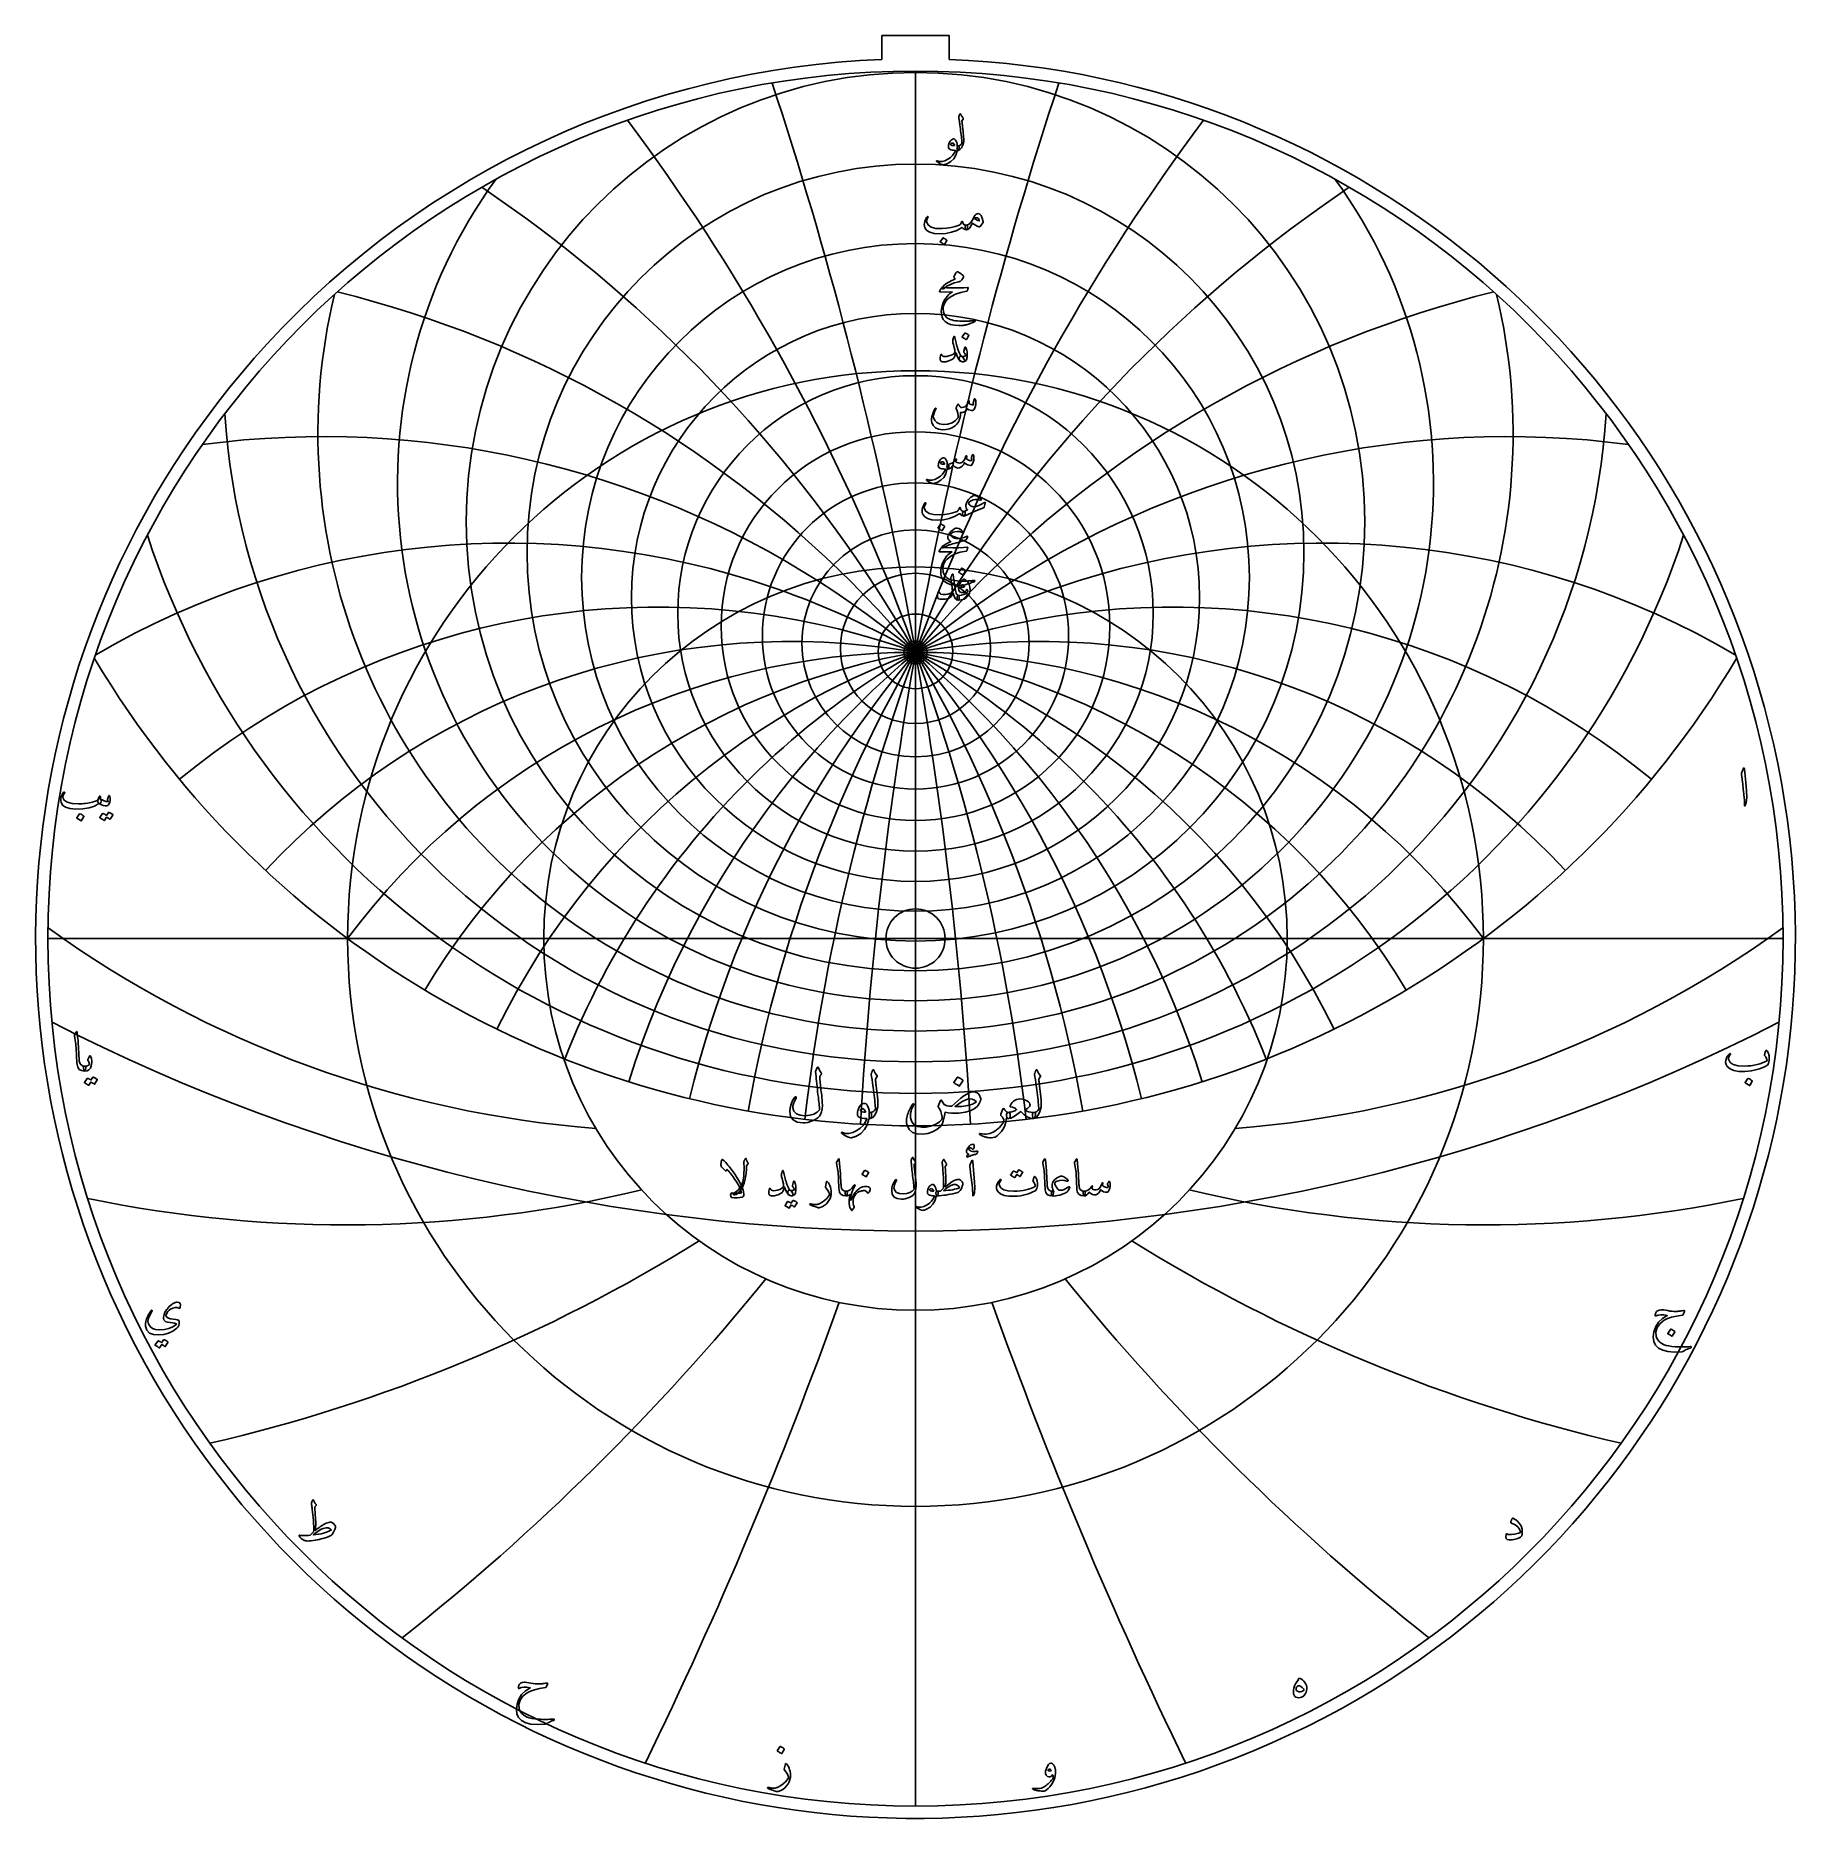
# Model space of a CAD drawing. Header units: millimetres. Extents: x -62 to 62, y -62 to 63.
import ezdxf

# ---------------------------------------------------------------- set-up
doc = ezdxf.new("R2010")
doc.units = ezdxf.units.MM
for name, color, linetype in [('CUT_INNER', 6, 'Continuous'), ('CUT_OUTER', 1, 'Continuous'), ('ENGRAVE', 7, 'Continuous'), ('ENGRAVE_FINE', 8, 'Continuous'), ('TEXT', 5, 'Continuous')]:
    doc.layers.add(name, color=color, linetype=linetype)

msp = doc.modelspace()

# ---------------------------------------------------------------- linework, layer by layer
at = {"layer": 'CUT_INNER'}
msp.add_circle((0, 0), 2.075, dxfattribs=at)
at = {"layer": 'CUT_OUTER'}
for points in [[(-2.3625, 63.2325), (2.3625, 63.2325), (2.3625, 61.567)], [(-2.3625, 61.567), (-2.3625, 63.2325)]]:
    msp.add_lwpolyline(points, dxfattribs=at)
for centre, radius, start, end in [((-0.0002, -0.0002), 61.6124, 137.460696, 87.802279), ((-0.0008, 0.0012), 61.6111, 92.196778, 137.461198)]:
    msp.add_arc(centre, radius, start, end, dxfattribs=at)
at = {"layer": 'ENGRAVE'}
for points in [[(0, -60.75), (0, 60.75)], [(-60.75, 0), (60.75, 0)], [(0, -60.75), (0, -26.0306)]]:
    msp.add_lwpolyline(points, dxfattribs=at)
for centre, radius in [((0, 0), 60.75), ((0, 29.1978), 31.4559), ((0, 27.0304), 27.204), ((0, 25.2908), 23.3807), ((0, 23.8918), 19.8875), ((0, 0), 39.7663), ((0, 22.7707), 16.6501), ((0, 21.8821), 13.6107), ((0, 21.1927), 10.7231), ((0, 20.6785), 7.9492), ((0, 0), 26.0306), ((0, 20.3223), 5.2562), ((0, 20.113), 2.6154), ((0, 20.0439), 0.81)]:
    msp.add_circle(centre, radius, dxfattribs=at)
for centre, radius, start, end in [((0, 31.9166), 36.2718, 144.142935, 35.857065), ((0, 35.3674), 41.8437, 166.542493, 13.457507), ((0, 39.8219), 48.456, 183.613166, 356.386834), ((0, 45.7087), 56.5502, 197.989873, 342.010127), ((0, -29.4255), 49.4694, 36.5, 143.5), ((0, -29.4255), 49.4694, 36.5, 143.5), ((0, 53.7411), 66.854, 210.685518, 329.314482), ((-16.5988, 61.9475), 75.4611, 234.195235, 265.605148), ((16.5988, 61.9475), 75.4611, 274.394852, 305.804765), ((-39.902, 69.1122), 89.1629, 258.31601, 283.44394), ((39.902, 69.1122), 89.1629, 256.55606, 281.68399), ((-74.9758, 74.9758), 113.2436, 283.047533, 301.89348), ((74.9758, 74.9758), 113.2436, 238.10652, 256.952467), ((-137.3944, 79.3247), 163.5573, 308.333769, 320.897734), ((137.3944, 79.3247), 163.5573, 219.102266, 231.666231), ((-306.0268, 81.9996), 319.3081, 334.049008, 340.330991), ((306.0268, 81.9996), 319.3081, 199.669009, 205.950992)]:
    msp.add_arc(centre, radius, start, end, dxfattribs=at)
at = {"layer": 'ENGRAVE_FINE'}
for centre, radius, start, end in [((-280.5548, -29.4255), 284.8828, 3.304985, 18.276397), ((-280.5548, -29.4255), 284.8828, 3.304985, 18.276397), ((280.5548, -29.4255), 284.8828, 161.723603, 176.695015), ((280.5548, -29.4255), 284.8828, 161.723603, 176.695015), ((-135.916, -29.4255), 144.6388, 6.655309, 36.843962), ((-135.916, -29.4255), 144.6388, 6.655309, 36.843962), ((135.916, -29.4255), 144.6388, 143.156038, 173.344691), ((135.916, -29.4255), 144.6388, 143.156038, 173.344691), ((-85.6835, -29.4255), 98.9388, 10.098672, 56.012627), ((-85.6835, -29.4255), 98.9388, 10.098672, 56.012627), ((85.6835, -29.4255), 98.9388, 123.987373, 169.901328), ((85.6835, -29.4255), 98.9388, 123.987373, 169.901328), ((-58.9553, -29.4255), 76.9607, 13.687737, 76.118946), ((-58.9553, -29.4255), 76.9607, 13.687737, 76.118946), ((58.9553, -29.4255), 76.9607, 103.881054, 166.312263), ((58.9553, -29.4255), 76.9607, 103.881054, 166.312263), ((-41.5097, -29.4255), 64.5777, 17.483263, 97.495428), ((-41.5097, -29.4255), 64.5777, 17.483263, 97.495428), ((41.5097, -29.4255), 64.5777, 82.504572, 162.516737), ((41.5097, -29.4255), 64.5777, 82.504572, 162.516737), ((-28.5612, -29.4255), 57.1223, 21.558132, 120.328322), ((-28.5612, -29.4255), 57.1223, 21.558132, 120.328322), ((28.5612, -29.4255), 57.1223, 59.671678, 158.441868), ((28.5612, -29.4255), 57.1223, 59.671678, 158.441868), ((-18.0054, -29.4255), 52.6442, 26.002788, 129.565451), ((-18.0054, -29.4255), 52.6442, 26.002788, 129.565451), ((18.0054, -29.4255), 52.6442, 50.434549, 153.997212), ((18.0054, -29.4255), 52.6442, 50.434549, 153.997212), ((-8.7228, -29.4255), 50.2325, 30.932848, 137.092193), ((-8.7228, -29.4255), 50.2325, 30.932848, 137.092193), ((8.7228, -29.4255), 50.2325, 42.907807, 149.067152), ((8.7228, -29.4255), 50.2325, 42.907807, 149.067152), ((0, 111.8466), 132.3276, 242.809626, 297.190374)]:
    msp.add_arc(centre, radius, start, end, dxfattribs=at)
at = {"layer": 'TEXT'}
for points in [[(3.0359, 57.5709), (3.0601, 57.6295), (3.079, 57.6759), (3.0925, 57.7103), (3.1005, 57.7325), (3.1068, 57.7467), (3.1149, 57.7568), (3.1248, 57.7628), (3.1365, 57.7649), (3.1497, 57.7626), (3.1607, 57.7559), (3.1695, 57.7447), (3.176, 57.7289), (3.2058, 57.6519), (3.2416, 57.5825), (3.2831, 57.5208), (3.3305, 57.4667), (3.3437, 57.4494), (3.3475, 57.4298), (3.3419, 57.4081), (3.3269, 57.384), (3.2478, 57.2727), (3.2532, 57.2228), (3.2586, 57.1739), (3.264, 57.1258), (3.2694, 57.0787), (3.2748, 57.0324), (3.2802, 56.987), (3.2856, 56.9426), (3.291, 56.899), (3.3406, 56.4957), (3.3709, 56.1805), (3.3819, 55.9532), (3.3736, 55.814), (3.3058, 55.5614), (3.2173, 55.3748), (3.1082, 55.2542), (2.9784, 55.1996), (2.9748, 55.1996), (2.9712, 55.1996), (2.9676, 55.1996), (2.964, 55.1996), (2.9427, 55.2199), (2.929, 55.2661), (2.9229, 55.3384), (2.9245, 55.4368), (2.9279, 55.4731), (2.938, 55.4996), (2.9548, 55.5163), (2.9784, 55.523), (3.0695, 55.5412), (3.1454, 55.5742), (3.2061, 55.622), (3.2514, 55.6847), (3.2484, 55.7599), (3.2429, 55.8454), (3.2349, 55.9413), (3.2245, 56.0475), (3.2118, 56.1636), (3.1971, 56.2891), (3.1804, 56.4241), (3.1616, 56.5685), (3.1443, 56.7104), (3.1284, 56.8379), (3.1138, 56.9511), (3.1005, 57.0499), (3.0891, 57.1343), (3.0799, 57.2044), (3.0729, 57.2601), (3.0682, 57.3014), (3.0323, 57.5062), (3.0312, 57.5264), (3.0314, 57.5439), (3.0329, 57.5587), (3.0359, 57.5709)], [(2.9065, 55.1601), (2.8223, 54.8644), (2.6811, 54.6167), (2.4828, 54.4171), (2.2275, 54.2655), (2.1918, 54.2502), (2.1565, 54.2363), (2.1217, 54.2241), (2.0874, 54.2134), (2.0537, 54.2046), (2.0209, 54.1977), (1.989, 54.1929), (1.958, 54.1901), (1.8808, 54.2011), (1.7784, 54.2413), (1.6509, 54.3107), (1.4982, 54.4092), (1.4818, 54.4234), (1.4721, 54.4371), (1.4692, 54.4503), (1.473, 54.4631), (1.4816, 54.473), (1.4928, 54.4775), (1.5067, 54.4766), (1.5233, 54.4703), (1.6821, 54.4189), (1.8601, 54.4191), (2.0575, 54.471), (2.2742, 54.5745), (2.4511, 54.6946), (2.5976, 54.8359), (2.7134, 54.9982), (2.7987, 55.1817), (2.7981, 55.1882), (2.7961, 55.1934), (2.7927, 55.1972), (2.788, 55.1996), (2.6642, 55.2068), (2.5589, 55.2212), (2.472, 55.2428), (2.4035, 55.2715), (2.3506, 55.316), (2.3173, 55.3775), (2.3038, 55.4561), (2.3101, 55.5517), (2.3122, 55.5644), (2.3146, 55.5773), (2.3175, 55.5905), (2.3209, 55.6038), (2.3247, 55.6176), (2.329, 55.6321), (2.3337, 55.6473), (2.3389, 55.6631), (2.3811, 55.7657), (2.4323, 55.8508), (2.4925, 55.9184), (2.5616, 55.9685), (2.6324, 55.9959), (2.6973, 55.9954), (2.7563, 55.9671), (2.8095, 55.911), (2.856, 55.8329), (2.8913, 55.7422), (2.9153, 55.6389), (2.9281, 55.523), (2.9352, 55.5231), (2.942, 55.5234), (2.9486, 55.524), (2.955, 55.5248), (2.9614, 55.5256), (2.9681, 55.5261), (2.9749, 55.5265), (2.982, 55.5266), (3.0062, 55.5214), (3.0251, 55.5059), (3.0386, 55.4801), (3.0466, 55.444), (3.05, 55.4042), (3.0493, 55.364), (3.0446, 55.3234), (3.0359, 55.2823), (3.0244, 55.2461), (3.0116, 55.2203), (2.9975, 55.2048), (2.982, 55.1996), (2.9137, 55.1996), (2.9133, 55.1931), (2.9119, 55.1844), (2.9097, 55.1734), (2.9065, 55.1601)], [(2.7341, 55.5625), (2.6964, 55.6283), (2.655, 55.6748), (2.6101, 55.702), (2.5616, 55.7098), (2.5327, 55.7022), (2.5068, 55.6901), (2.4842, 55.6734), (2.4646, 55.6523), (2.4583, 55.6411), (2.4574, 55.629), (2.4619, 55.616), (2.4718, 55.602), (2.5089, 55.5695), (2.5625, 55.5472), (2.6328, 55.5353), (2.7197, 55.5338), (2.7287, 55.5356), (2.7341, 55.541), (2.7359, 55.5499), (2.7341, 55.5625)], [(0.8191, 50.5493), (0.8319, 50.5633), (0.8452, 50.5691), (0.8589, 50.5668), (0.873, 50.5565), (0.8838, 50.543), (0.8874, 50.5278), (0.8838, 50.5107), (0.873, 50.4919), (0.8182, 50.407), (0.7832, 50.3284), (0.7679, 50.2561), (0.7724, 50.1901), (0.8849, 49.9731), (1.1039, 49.8218), (1.4292, 49.736), (1.861, 49.7158), (2.1815, 49.7394), (2.4889, 49.7886), (2.7833, 49.8633), (3.0646, 49.9637), (3.1142, 49.9931), (3.1553, 50.0383), (3.1879, 50.0991), (3.2119, 50.1757), (3.22, 50.1975), (3.2335, 50.2125), (3.2523, 50.2208), (3.2766, 50.2224), (3.2939, 50.215), (3.3062, 50.1999), (3.3136, 50.1773), (3.3161, 50.1469), (3.3329, 50.0719), (3.3799, 50.0158), (3.4569, 49.9785), (3.564, 49.9601), (3.6026, 49.9516), (3.6287, 49.9296), (3.6421, 49.8941), (3.643, 49.8452), (3.63, 49.754), (3.6125, 49.6889), (3.5905, 49.6498), (3.564, 49.6368), (3.4852, 49.6471), (3.4104, 49.6781), (3.3397, 49.7297), (3.273, 49.802), (3.2674, 49.805), (3.2577, 49.8029), (3.244, 49.796), (3.2263, 49.7841), (2.8913, 49.5955), (2.5257, 49.4607), (2.1296, 49.3799), (1.703, 49.353), (1.3087, 49.3799), (1.0024, 49.4607), (0.7841, 49.5955), (0.6539, 49.7841), (0.6242, 49.8894), (0.6144, 49.997), (0.6242, 50.1068), (0.6539, 50.2188), (0.6938, 50.323), (0.7347, 50.4128), (0.7765, 50.4883), (0.8191, 50.5493)], [(4.3975, 50.7793), (4.51, 50.7393), (4.6032, 50.6266), (4.6771, 50.4411), (4.7316, 50.1829), (4.7337, 50.1642), (4.7325, 50.1478), (4.7283, 50.1337), (4.7209, 50.1218), (4.5233, 49.8739), (4.5096, 49.8589), (4.4936, 49.8496), (4.4754, 49.8463), (4.455, 49.8488), (4.3207, 49.8946), (4.1945, 49.9529), (4.0764, 50.0239), (3.9664, 50.1074), (3.8777, 49.9015), (3.7805, 49.7544), (3.6747, 49.6662), (3.5604, 49.6368), (3.5476, 49.6415), (3.5344, 49.6556), (3.5207, 49.6792), (3.5065, 49.7122), (3.4847, 49.794), (3.4769, 49.8595), (3.4829, 49.9089), (3.5029, 49.9422), (3.5146, 49.95), (3.5281, 49.9556), (3.5433, 49.959), (3.5604, 49.9601), (3.6421, 49.974), (3.7221, 50.0122), (3.8002, 50.0746), (3.8766, 50.1613), (3.91, 50.2116), (3.9601, 50.2943), (4.0268, 50.4092), (4.1101, 50.5565), (4.1752, 50.654), (4.2448, 50.7236), (4.3189, 50.7653), (4.3975, 50.7793)], [(4.1388, 50.4272), (4.2062, 50.371), (4.2825, 50.3248), (4.3679, 50.2884), (4.4622, 50.2619), (4.457, 50.3326), (4.4379, 50.3904), (4.4049, 50.435), (4.358, 50.4667), (4.3039, 50.4831), (4.2493, 50.482), (4.1943, 50.4633), (4.1388, 50.4272)], [(1.9077, 49.0583), (1.9122, 49.0628), (1.9185, 49.0655), (1.9266, 49.0664), (1.9365, 49.0655), (2.0063, 49.0372), (2.0721, 49.0027), (2.1339, 48.9618), (2.1916, 48.9146), (2.1972, 48.9075), (2.1997, 48.9003), (2.199, 48.8931), (2.1952, 48.8859), (2.0263, 48.6128), (2.02, 48.6063), (2.0119, 48.6048), (2.0021, 48.6081), (1.9904, 48.6164), (1.9803, 48.6236), (1.9643, 48.6344), (1.9426, 48.6488), (1.9149, 48.6667), (1.881, 48.6883), (1.8404, 48.7134), (1.793, 48.7422), (1.7389, 48.7745), (1.7317, 48.7799), (1.7281, 48.7853), (1.7281, 48.7907), (1.7317, 48.7961)], [(3.0323, 45.9984), (2.7184, 45.9164), (2.4413, 45.8107), (2.201, 45.6811), (1.9976, 45.5278), (1.9664, 45.5042), (1.9374, 45.4909), (1.9107, 45.488), (1.8862, 45.4954), (1.8577, 45.5293), (1.8619, 45.5772), (1.899, 45.6389), (1.9688, 45.7146), (2.1339, 45.8516), (2.3236, 45.9751), (2.538, 46.0851), (2.7772, 46.1816), (2.7089, 46.2822), (2.6961, 46.3074), (2.6901, 46.3325), (2.6907, 46.3577), (2.6981, 46.3828), (2.7464, 46.4787), (2.7907, 46.558), (2.8309, 46.6206), (2.867, 46.6667), (2.8901, 46.6884), (2.9128, 46.6999), (2.935, 46.701), (2.9568, 46.6918), (3.0832, 46.6204), (3.1895, 46.5535), (3.2755, 46.4911), (3.3413, 46.4331), (3.354, 46.4145), (3.3601, 46.3909), (3.3594, 46.3624), (3.352, 46.3289), (3.3289, 46.2766), (3.2918, 46.2131), (3.2409, 46.1383), (3.176, 46.0523), (3.1589, 46.0395), (3.1293, 46.0263), (3.0871, 46.0126), (3.0323, 45.9984)], [(2.1844, 45.5816), (2.6454, 45.5655), (3.044, 45.5637), (3.3801, 45.5763), (3.6538, 45.6032), (3.6622, 45.6042), (3.6695, 45.6037), (3.6757, 45.6015), (3.6808, 45.5978), (3.6845, 45.5928), (3.6866, 45.5866), (3.6872, 45.5793), (3.6862, 45.5709), (3.6791, 45.5381), (3.6722, 45.508), (3.6656, 45.4806), (3.6592, 45.4559), (3.653, 45.4339), (3.6471, 45.4146), (3.6414, 45.398), (3.6359, 45.384), (3.6242, 45.3618), (3.6107, 45.3454), (3.5954, 45.3349), (3.5784, 45.3302), (3.1634, 45.2549), (2.8023, 45.137), (2.4952, 44.9765), (2.2419, 44.7733), (2.1139, 44.6271), (2.0209, 44.4724), (1.963, 44.3091), (1.9401, 44.1374), (1.9621, 43.8677), (2.0497, 43.6479), (2.2028, 43.4779), (2.4215, 43.3577), (2.5349, 43.3214), (2.6595, 43.2913), (2.7954, 43.2675), (2.9425, 43.25), (3.1005, 43.2385), (3.2694, 43.2329), (3.449, 43.2331), (3.6394, 43.2392), (3.7071, 43.243), (3.7737, 43.2473), (3.8392, 43.252), (3.9035, 43.2571), (3.9663, 43.2628), (4.027, 43.2688), (4.0857, 43.2753), (4.1424, 43.2823), (4.1597, 43.2832), (4.1721, 43.2787), (4.1795, 43.2688), (4.182, 43.2536), (4.1806, 43.2358), (4.1766, 43.2221), (4.1698, 43.2125), (4.1604, 43.2068), (4.0589, 43.164), (3.9628, 43.1251), (3.8721, 43.0903), (3.7868, 43.0595), (3.707, 43.0326), (3.6332, 43.0092), (3.5651, 42.9895), (3.5029, 42.9733), (3.4444, 42.9614), (3.3875, 42.9509), (3.3322, 42.9417), (3.2784, 42.9338), (3.2259, 42.9277), (3.1746, 42.9239), (3.1245, 42.9223), (3.0754, 42.923), (2.7404, 42.9491), (2.461, 43.0057), (2.2374, 43.0928), (2.0694, 43.2104), (1.9461, 43.3575), (1.8601, 43.5293), (1.8114, 43.7258), (1.8, 43.947), (1.8352, 44.2213), (1.9194, 44.4877), (2.0526, 44.7459), (2.2347, 44.996), (2.3059, 45.0717), (2.3865, 45.1442), (2.4765, 45.2136), (2.576, 45.2799), (1.7066, 45.287), (1.6857, 45.296), (1.6769, 45.3122), (1.6803, 45.3355), (1.6958, 45.3661), (1.725, 45.4105), (1.7515, 45.4505), (1.7753, 45.486), (1.7964, 45.517), (1.8148, 45.5433), (1.8305, 45.5646), (1.8435, 45.581), (1.8539, 45.5924), (1.8772, 45.5944), (1.9401, 45.5933), (2.0425, 45.5891), (2.1844, 45.5816)], [(2.7538, 42.089), (2.7745, 41.9948), (2.7969, 41.899), (2.8212, 41.8017), (2.8472, 41.7028), (2.8751, 41.6018), (2.9047, 41.4984), (2.9362, 41.3926), (2.9694, 41.2842), (3.0365, 41.0893), (3.0978, 40.9429), (3.1533, 40.845), (3.2029, 40.7956), (3.2463, 40.7662), (3.2901, 40.7247), (3.3343, 40.671), (3.379, 40.6052), (3.4212, 40.5237), (3.4329, 40.4624), (3.414, 40.4213), (3.3646, 40.4004), (3.205, 40.4166), (3.0637, 40.5226), (2.9409, 40.7184), (2.8365, 41.004), (2.8342, 41.0087), (2.8311, 41.0121), (2.827, 41.0141), (2.8221, 41.0148), (2.8185, 41.0141), (2.8149, 41.0121), (2.8113, 41.0087), (2.8077, 41.004), (2.7976, 40.9577), (2.7853, 40.9088), (2.7707, 40.8571), (2.7538, 40.8028), (2.7354, 40.7514), (2.7161, 40.7085), (2.6959, 40.6741), (2.6748, 40.6483), (2.5989, 40.5821), (2.5041, 40.5235), (2.3905, 40.4725), (2.258, 40.4291), (2.1233, 40.397), (2.0065, 40.3833), (1.9077, 40.3881), (1.8269, 40.4112), (1.7577, 40.4691), (1.7263, 40.5711), (1.7326, 40.717), (1.7766, 40.907), (1.7809, 40.9133), (1.7865, 40.9178), (1.7935, 40.9205), (1.8018, 40.9214), (1.8116, 40.9202), (1.8197, 40.9169), (1.826, 40.9112), (1.8305, 40.9034), (1.8476, 40.8636), (1.8664, 40.8306), (1.8871, 40.8044), (1.9095, 40.7848), (1.9796, 40.7588), (2.0748, 40.7525), (2.1952, 40.766), (2.3407, 40.7992), (2.4958, 40.8491), (2.6164, 40.9052), (2.7024, 40.9676), (2.7538, 41.0363), (2.7624, 41.1059), (2.7484, 41.2249), (2.7121, 41.3934), (2.6532, 41.6112), (2.6249, 41.7259), (2.6083, 41.8186), (2.6034, 41.8894), (2.6101, 41.9381), (2.6784, 42.1321), (2.6858, 42.1525), (2.6937, 42.1671), (2.702, 42.1759), (2.7107, 42.1788), (2.7215, 42.1732), (2.7323, 42.1564), (2.7431, 42.1283), (2.7538, 42.089)], [(3.4796, 40.9285), (3.4585, 40.9638), (3.4383, 40.9941), (3.4189, 41.0195), (3.4005, 41.0399), (3.3873, 41.0574), (3.3799, 41.0776), (3.3783, 41.1005), (3.3826, 41.1261), (3.458, 41.3992), (3.4686, 41.423), (3.4823, 41.4297), (3.4991, 41.4194), (3.5191, 41.392), (3.5492, 41.3338), (3.5748, 41.2636), (3.5959, 41.1812), (3.6125, 41.0866), (3.6222, 40.9959), (3.626, 40.907), (3.624, 40.8199), (3.6161, 40.7345), (3.6033, 40.6602), (3.5865, 40.5953), (3.5656, 40.5398), (3.5406, 40.4938), (3.5099, 40.4597), (3.4679, 40.4327), (3.4147, 40.413), (3.3502, 40.4004), (3.2842, 40.3979), (3.2227, 40.4085), (3.1657, 40.4321), (3.1131, 40.4687), (3.0725, 40.5151), (3.0511, 40.5684), (3.0491, 40.6283), (3.0664, 40.695), (3.094, 40.7496), (3.1266, 40.7839), (3.1641, 40.7981), (3.2065, 40.792), (3.3044, 40.7684), (3.3898, 40.766), (3.4625, 40.7846), (3.5227, 40.8244), (3.524, 40.8349), (3.5173, 40.8558), (3.5025, 40.887), (3.4796, 40.9285)], [(3.4472, 42.398), (3.4517, 42.4025), (3.458, 42.4052), (3.4661, 42.4061), (3.476, 42.4052), (3.5458, 42.3769), (3.6116, 42.3423), (3.6734, 42.3014), (3.7311, 42.2543), (3.7367, 42.2471), (3.7391, 42.2399), (3.7385, 42.2327), (3.7347, 42.2255), (3.5658, 41.9525), (3.5595, 41.946), (3.5514, 41.9444), (3.5415, 41.9478), (3.5299, 41.9561), (3.5198, 41.9632), (3.5038, 41.974), (3.482, 41.9884), (3.4544, 42.0064), (3.4205, 42.0279), (3.3799, 42.0531), (3.3325, 42.0818), (3.2784, 42.1141), (3.2712, 42.1195), (3.2676, 42.1249), (3.2676, 42.1303), (3.2712, 42.1357)], [(4.0993, 37.7622), (4.1056, 37.7779), (4.1137, 37.7891), (4.1236, 37.7959), (4.1352, 37.7981), (4.1503, 37.7963), (4.1631, 37.7909), (4.1736, 37.782), (4.182, 37.7694), (4.2024, 37.7245), (4.217, 37.6688), (4.2257, 37.6023), (4.2287, 37.5251), (4.2208, 37.3989), (4.1972, 37.279), (4.1579, 37.1654), (4.1029, 37.058), (4.084, 37.0322), (4.0634, 37.0122), (4.0409, 36.9981), (4.0167, 36.9898), (3.9289, 36.9841), (3.8344, 36.9996), (3.7331, 37.0362), (3.6251, 37.094), (3.5341, 36.9693), (3.4266, 36.8865), (3.3024, 36.8454), (3.1616, 36.8461), (3.157, 36.7703), (3.1504, 36.6974), (3.1417, 36.6275), (3.1311, 36.5604), (3.1184, 36.4959), (3.1037, 36.4333), (3.087, 36.3728), (3.0682, 36.3143), (3.0246, 36.2088), (2.9658, 36.1113), (2.8917, 36.022), (2.8023, 35.9407), (2.5933, 35.8015), (2.3721, 35.7036), (2.1388, 35.647), (1.8934, 35.6317), (1.617, 35.6692), (1.3985, 35.7673), (1.2379, 35.9261), (1.1353, 36.1455), (1.1214, 36.2245), (1.1191, 36.3179), (1.1286, 36.4257), (1.1497, 36.5479), (1.1836, 36.6817), (1.2314, 36.8209), (1.2932, 36.9655), (1.3688, 37.1155), (1.3749, 37.1249), (1.3823, 37.1317), (1.3911, 37.1357), (1.4012, 37.1371), (1.4113, 37.1362), (1.42, 37.1335), (1.4274, 37.129), (1.4335, 37.1227), (1.4375, 37.1135), (1.4389, 37.1038), (1.4375, 37.0937), (1.4335, 37.0832), (1.3374, 36.8836), (1.2754, 36.7194), (1.2476, 36.5907), (1.2539, 36.4976), (1.3446, 36.2921), (1.4874, 36.1428), (1.6823, 36.0496), (1.9293, 36.0125), (2.2747, 36.0345), (2.567, 36.1221), (2.8064, 36.2753), (2.9928, 36.494), (2.9921, 36.6381), (2.9685, 36.7904), (2.922, 36.9507), (2.8526, 37.1191), (2.8439, 37.1362), (2.8392, 37.1514), (2.8385, 37.1649), (2.8419, 37.1766), (2.8612, 37.2167), (2.8796, 37.2543), (2.8971, 37.2894), (2.9137, 37.3221), (2.9294, 37.3518), (2.9443, 37.3782), (2.9582, 37.4012), (2.9712, 37.4209), (2.9786, 37.4292), (2.9865, 37.4326), (2.9948, 37.431), (3.0035, 37.4245), (3.008, 37.4195), (3.0143, 37.4119), (3.0224, 37.4016), (3.0323, 37.3886), (3.0435, 37.3728), (3.0556, 37.3544), (3.0687, 37.3333), (3.0826, 37.3095), (3.1109, 37.2637), (3.1347, 37.2305), (3.154, 37.2098), (3.1688, 37.2017), (3.2622, 37.1939), (3.3556, 37.2098), (3.449, 37.2496), (3.5424, 37.3131), (3.5764, 37.3553), (3.6098, 37.4245), (3.6428, 37.5206), (3.6754, 37.6436), (3.6785, 37.6553), (3.6844, 37.6652), (3.6929, 37.6733), (3.7041, 37.6796), (3.7147, 37.6836), (3.7248, 37.685), (3.7344, 37.6836), (3.7436, 37.6796), (3.7573, 37.6571), (3.7625, 37.6149), (3.7591, 37.5529), (3.7472, 37.4712), (3.8198, 37.4267), (3.8972, 37.3975), (3.9796, 37.3836), (4.067, 37.385), (4.0659, 37.4112), (4.0625, 37.4326), (4.0569, 37.449), (4.049, 37.4604), (4.04, 37.4712), (4.0346, 37.482), (4.0329, 37.4927), (4.0346, 37.5035)], [(4.0149, 33.905), (4.0227, 33.9104), (4.032, 33.9086), (4.0425, 33.8996), (4.0544, 33.8835), (4.0672, 33.8561), (4.0769, 33.817), (4.0834, 33.7662), (4.0867, 33.7038), (4.0879, 33.6329), (4.084, 33.5637), (4.0753, 33.4963), (4.0616, 33.4308), (4.0216, 33.3032), (3.9772, 33.2116), (3.9282, 33.1559), (3.8748, 33.1362), (3.7484, 33.1436), (3.6314, 33.1766), (3.5238, 33.2352), (3.4257, 33.3194), (3.3583, 33.1867), (3.2784, 33.0832), (3.1859, 33.0089), (3.0808, 32.9637), (2.9705, 32.9538), (2.8589, 32.9817), (2.746, 33.0472), (2.6317, 33.1505), (2.5392, 33.0327), (2.4485, 32.9484), (2.3595, 32.8979), (2.2724, 32.8811), (2.2549, 32.891), (2.2383, 32.9206), (2.2226, 32.97), (2.2077, 33.0392), (2.2024, 33.1074), (2.2113, 33.1577), (2.2347, 33.1901), (2.2724, 33.2044), (2.4381, 33.2419), (2.5832, 33.3149), (2.7076, 33.4234), (2.8113, 33.5673), (2.8169, 33.5752), (2.823, 33.5808), (2.8295, 33.5841), (2.8365, 33.5853), (2.845, 33.5844), (2.8526, 33.5817), (2.8594, 33.5772), (2.8652, 33.5709), (2.8686, 33.5516), (2.8607, 33.5188), (2.8416, 33.4725), (2.8113, 33.4128), (2.8511, 33.3668), (2.9128, 33.3329), (2.9966, 33.3111), (3.1023, 33.3014), (3.2341, 33.3291), (3.3493, 33.4191), (3.4479, 33.5716), (3.5299, 33.7865), (3.5339, 33.7975), (3.5389, 33.8053), (3.5447, 33.81), (3.5514, 33.8116), (3.5615, 33.8107), (3.5703, 33.808), (3.5777, 33.8035), (3.5838, 33.7972), (3.5883, 33.7883), (3.5909, 33.7793), (3.5918, 33.7703), (3.5909, 33.7613), (3.555, 33.6104), (3.597, 33.5731), (3.6475, 33.5404), (3.7066, 33.5121), (3.7742, 33.4883), (3.84, 33.4728), (3.89, 33.4694), (3.9244, 33.4782), (3.943, 33.499), (3.9491, 33.5309), (3.9457, 33.5763), (3.9329, 33.6351), (3.9107, 33.7074), (3.9145, 33.7278), (3.9332, 33.7676), (3.9666, 33.8267), (4.0149, 33.905)], [(2.2006, 32.8416), (2.1163, 32.5458), (1.9751, 32.2982), (1.7768, 32.0985), (1.5215, 31.947), (1.4858, 31.9316), (1.4506, 31.9178), (1.4158, 31.9055), (1.3814, 31.8949), (1.3477, 31.886), (1.3149, 31.8792), (1.2831, 31.8743), (1.2521, 31.8715), (1.1748, 31.8825), (1.0724, 31.9227), (0.9449, 31.9921), (0.7922, 32.0907), (0.7758, 32.1048), (0.7662, 32.1185), (0.7632, 32.1318), (0.7671, 32.1446), (0.7756, 32.1545), (0.7868, 32.1589), (0.8007, 32.158), (0.8173, 32.1518), (0.9761, 32.1003), (1.1542, 32.1006), (1.3515, 32.1524), (1.5682, 32.2559), (1.7452, 32.3761), (1.8916, 32.5173), (2.0074, 32.6797), (2.0928, 32.8631), (2.0921, 32.8696), (2.0901, 32.8748), (2.0867, 32.8786), (2.082, 32.8811), (1.9583, 32.8883), (1.853, 32.9026), (1.7661, 32.9242), (1.6976, 32.9529), (1.6446, 32.9974), (1.6113, 33.0589), (1.5979, 33.1375), (1.6042, 33.2332), (1.6062, 33.2459), (1.6087, 33.2588), (1.6116, 33.2719), (1.6149, 33.2853), (1.6188, 33.2991), (1.623, 33.3136), (1.6277, 33.3287), (1.6329, 33.3445), (1.6751, 33.4472), (1.7263, 33.5323), (1.7865, 33.5999), (1.8557, 33.6499), (1.9264, 33.6773), (1.9913, 33.6769), (2.0503, 33.6486), (2.1036, 33.5924), (2.15, 33.5143), (2.1853, 33.4236), (2.2093, 33.3203), (2.2221, 33.2044), (2.2292, 33.2045), (2.236, 33.2049), (2.2427, 33.2054), (2.2491, 33.2062), (2.2555, 33.207), (2.2621, 33.2076), (2.2689, 33.2079), (2.276, 33.208), (2.3003, 33.2029), (2.3191, 33.1874), (2.3326, 33.1615), (2.3407, 33.1254), (2.344, 33.0856), (2.3434, 33.0455), (2.3387, 33.0048), (2.3299, 32.9637), (2.3184, 32.9276), (2.3056, 32.9017), (2.2915, 32.8862), (2.276, 32.8811), (2.2077, 32.8811), (2.2073, 32.8746), (2.2059, 32.8658), (2.2037, 32.8548), (2.2006, 32.8416)], [(2.0281, 33.244), (1.9904, 33.3097), (1.9491, 33.3562), (1.9042, 33.3834), (1.8557, 33.3913), (1.8267, 33.3836), (1.8009, 33.3715), (1.7782, 33.3549), (1.7586, 33.3338), (1.7524, 33.3225), (1.7515, 33.3104), (1.756, 33.2974), (1.7658, 33.2835), (1.8029, 33.2509), (1.8565, 33.2287), (1.9268, 33.2168), (2.0137, 33.2152), (2.0227, 33.217), (2.0281, 33.2224), (2.0299, 33.2314), (2.0281, 33.244)], [(0.6611, 30.5055), (0.6739, 30.5194), (0.6871, 30.5252), (0.7008, 30.523), (0.715, 30.5126), (0.7257, 30.4992), (0.7293, 30.4839), (0.7257, 30.4668), (0.715, 30.448), (0.6602, 30.3631), (0.6251, 30.2845), (0.6099, 30.2122), (0.6144, 30.1462), (0.7269, 29.9293), (0.9458, 29.7779), (1.2712, 29.6921), (1.703, 29.6719), (2.0234, 29.6955), (2.3308, 29.7447), (2.6252, 29.8195), (2.9065, 29.9198), (2.9562, 29.9492), (2.9972, 29.9944), (3.0298, 30.0552), (3.0538, 30.1318), (3.0619, 30.1536), (3.0754, 30.1686), (3.0942, 30.1769), (3.1185, 30.1785), (3.1358, 30.1711), (3.1481, 30.1561), (3.1556, 30.1334), (3.158, 30.1031), (3.1749, 30.0281), (3.2218, 29.9719), (3.2988, 29.9347), (3.4059, 29.9162), (3.4445, 29.9077), (3.4706, 29.8857), (3.4841, 29.8502), (3.485, 29.8013), (3.4719, 29.7101), (3.4544, 29.645), (3.4324, 29.6059), (3.4059, 29.5929), (3.3271, 29.6032), (3.2523, 29.6342), (3.1816, 29.6859), (3.1149, 29.7582), (3.1093, 29.7611), (3.0996, 29.7591), (3.0859, 29.7521), (3.0682, 29.7402), (2.7332, 29.5516), (2.3676, 29.4169), (1.9715, 29.336), (1.5449, 29.3091), (1.1506, 29.336), (0.8443, 29.4169), (0.626, 29.5516), (0.4958, 29.7402), (0.4662, 29.8455), (0.4563, 29.9531), (0.4662, 30.0629), (0.4958, 30.1749), (0.5358, 30.2791), (0.5766, 30.3689), (0.6184, 30.4444), (0.6611, 30.5055)], [(4.8897, 30.4947), (4.8179, 30.2073), (4.8098, 30.1933), (4.7963, 30.1803), (4.7774, 30.1682), (4.7532, 30.157), (4.6994, 30.138), (4.6423, 30.117), (4.5818, 30.094), (4.5179, 30.0689), (4.4506, 30.0421), (4.38, 30.0137), (4.306, 29.9837), (4.2287, 29.9522), (3.4023, 29.5929), (3.3646, 29.6012), (3.3341, 29.6261), (3.3107, 29.6677), (3.2945, 29.7258), (3.2918, 29.7876), (3.3089, 29.8399), (3.3457, 29.8828), (3.4023, 29.9162), (3.4094, 29.9195), (3.4234, 29.9257), (3.4444, 29.9348), (3.4724, 29.9468), (3.5071, 29.9615), (3.5483, 29.9787), (3.596, 29.9983), (3.6502, 30.0204), (3.5804, 30.0921), (3.5362, 30.1704), (3.5175, 30.2555), (3.5245, 30.3474), (3.5936, 30.5659), (3.7113, 30.7507), (3.8775, 30.9018), (4.0921, 31.0192), (4.1391, 31.0302), (4.1936, 31.0273), (4.2558, 31.0105), (4.3257, 30.9797), (4.3982, 30.9377), (4.4649, 30.8908), (4.5257, 30.8389), (4.5807, 30.7821), (4.5962, 30.7612), (4.6032, 30.7417), (4.6016, 30.7235), (4.5915, 30.7066), (4.5763, 30.6936), (4.5592, 30.6869), (4.5403, 30.6864), (4.5197, 30.6923), (4.4121, 30.7262), (4.2978, 30.7417), (4.1768, 30.7388), (4.049, 30.7174), (3.9334, 30.6828), (3.8415, 30.6366), (3.7735, 30.5787), (3.7293, 30.509), (3.7248, 30.4781), (3.7365, 30.4426), (3.7643, 30.4026), (3.8083, 30.3581), (3.8586, 30.3177), (3.9089, 30.2863), (3.9592, 30.2638), (4.0095, 30.2504), (4.1602, 30.2465), (4.3212, 30.2782), (4.4925, 30.3453), (4.6742, 30.448), (4.6937, 30.4603), (4.7128, 30.4722), (4.7314, 30.4837), (4.7496, 30.4947), (4.7671, 30.505), (4.7837, 30.5144), (4.7995, 30.523), (4.8143, 30.5306), (4.8554, 30.5499), (4.8816, 30.5504), (4.8931, 30.5319), (4.8897, 30.4947)], [(1.7497, 29.0145), (1.7542, 29.019), (1.7604, 29.0216), (1.7685, 29.0225), (1.7784, 29.0216), (1.8482, 28.9934), (1.914, 28.9588), (1.9758, 28.9179), (2.0335, 28.8708), (2.0391, 28.8636), (2.0416, 28.8564), (2.0409, 28.8492), (2.0371, 28.842), (1.8682, 28.569), (1.8619, 28.5625), (1.8539, 28.5609), (1.844, 28.5642), (1.8323, 28.5726), (1.8222, 28.5797), (1.8063, 28.5905), (1.7845, 28.6049), (1.7569, 28.6229), (1.7229, 28.6444), (1.6823, 28.6696), (1.6349, 28.6983), (1.5808, 28.7306), (1.5736, 28.736), (1.57, 28.7414), (1.57, 28.7468), (1.5736, 28.7522)], [(3.6448, 28.1677), (3.6478, 28.1423), (3.6314, 28.095), (3.5957, 28.0256), (3.5406, 27.9342), (3.529, 27.9194), (3.5155, 27.9072), (3.5002, 27.8978), (3.4832, 27.8911), (3.2532, 27.8278), (3.0484, 27.7707), (2.8688, 27.72), (2.7143, 27.6755), (2.585, 27.6376), (2.4808, 27.6064), (2.4017, 27.5819), (2.3479, 27.5641), (1.9131, 27.3701), (1.8826, 27.3679), (1.8592, 27.3719), (1.8431, 27.3823), (1.8341, 27.3989), (1.8339, 27.4049), (1.8368, 27.4123), (1.8429, 27.4211), (1.8521, 27.4312), (1.9405, 27.5143), (2.073, 27.6019), (2.2495, 27.6939), (2.47, 27.7905), (2.4101, 27.8417), (2.3595, 27.8911), (2.3184, 27.9387), (2.2868, 27.9845), (2.2672, 28.0346), (2.2625, 28.095), (2.2726, 28.1657), (2.2976, 28.2468), (2.338, 28.3312), (2.3946, 28.4156), (2.4673, 28.5), (2.5562, 28.5845), (2.653, 28.6575), (2.7458, 28.7075), (2.8344, 28.7347), (2.9191, 28.739), (3.0338, 28.7158), (3.1374, 28.668), (3.2297, 28.5955), (3.3107, 28.4982), (3.3179, 28.4861), (3.3215, 28.4749), (3.3215, 28.4646), (3.3179, 28.4551), (3.31, 28.4464), (3.3008, 28.4417), (3.2903, 28.441), (3.2784, 28.4444), (3.2255, 28.4612), (3.1746, 28.4758), (3.1258, 28.4881), (3.079, 28.4982), (3.0344, 28.5059), (2.9923, 28.5108), (2.9527, 28.5131), (2.9155, 28.5126), (2.7608, 28.4944), (2.6308, 28.4506), (2.5255, 28.3813), (2.4449, 28.2863), (2.5306, 28.1733), (2.6263, 28.0896), (2.7318, 28.035), (2.8472, 28.0096), (3.019, 28.0078), (3.2038, 28.0348), (3.4017, 28.0905), (3.6125, 28.1749), (3.6213, 28.1771), (3.6296, 28.1767), (3.6374, 28.1736), (3.6448, 28.1677)], [(2.1538, 27.3809), (2.6148, 27.3647), (3.0134, 27.3629), (3.3496, 27.3755), (3.6233, 27.4025), (3.6317, 27.4035), (3.639, 27.4029), (3.6452, 27.4008), (3.6502, 27.3971), (3.6539, 27.392), (3.6561, 27.3858), (3.6566, 27.3785), (3.6556, 27.3701), (3.6485, 27.3373), (3.6417, 27.3073), (3.6351, 27.2799), (3.6287, 27.2552), (3.6225, 27.2332), (3.6165, 27.2138), (3.6108, 27.1972), (3.6053, 27.1833), (3.5936, 27.1611), (3.5802, 27.1447), (3.5649, 27.1341), (3.5478, 27.1294), (3.1329, 27.0542), (2.7718, 26.9363), (2.4646, 26.7758), (2.2113, 26.5725), (2.0833, 26.4264), (1.9904, 26.2716), (1.9324, 26.1084), (1.9095, 25.9366), (1.9315, 25.6669), (2.0191, 25.4471), (2.1723, 25.2771), (2.391, 25.157), (2.5044, 25.1206), (2.629, 25.0905), (2.7648, 25.0667), (2.9119, 25.0492), (3.07, 25.0378), (3.2389, 25.0322), (3.4185, 25.0324), (3.6089, 25.0384), (3.6766, 25.0423), (3.7432, 25.0465), (3.8086, 25.0512), (3.873, 25.0564), (3.9357, 25.062), (3.9965, 25.0681), (4.0552, 25.0746), (4.1119, 25.0816), (4.1292, 25.0825), (4.1415, 25.078), (4.1489, 25.0681), (4.1514, 25.0528), (4.1501, 25.0351), (4.146, 25.0214), (4.1393, 25.0117), (4.1299, 25.0061), (4.0284, 24.9632), (3.9323, 24.9244), (3.8415, 24.8896), (3.7562, 24.8588), (3.6765, 24.8319), (3.6026, 24.8085), (3.5346, 24.7887), (3.4724, 24.7726), (3.4139, 24.7607), (3.357, 24.7501), (3.3016, 24.7409), (3.2478, 24.7331), (3.1954, 24.727), (3.1441, 24.7232), (3.0939, 24.7216), (3.0448, 24.7223), (2.7098, 24.7483), (2.4305, 24.8049), (2.2068, 24.892), (2.0389, 25.0097), (1.9156, 25.1568), (1.8296, 25.3286), (1.7809, 25.525), (1.7694, 25.7462), (1.8047, 26.0206), (1.8889, 26.2869), (2.022, 26.5451), (2.2041, 26.7953), (2.2753, 26.871), (2.3559, 26.9435), (2.446, 27.0129), (2.5455, 27.0791), (1.676, 27.0863), (1.6551, 27.0953), (1.6464, 27.1115), (1.6497, 27.1348), (1.6652, 27.1653), (1.6944, 27.2098), (1.7209, 27.2498), (1.7447, 27.2853), (1.7658, 27.3162), (1.7842, 27.3425), (1.8, 27.3638), (1.813, 27.3802), (1.8233, 27.3917), (1.8467, 27.3937), (1.9095, 27.3926), (2.0119, 27.3883), (2.1538, 27.3809)], [(2.9892, 24.0169), (3.0152, 24.0043), (3.0359, 23.9846), (3.0511, 23.9576), (3.061, 23.9235), (3.0675, 23.8813), (3.0691, 23.8409), (3.0657, 23.8022), (3.0574, 23.7654), (3.0451, 23.734), (3.0296, 23.7115), (3.0109, 23.6981), (2.9892, 23.6936), (2.8816, 23.7234), (2.7925, 23.7987), (2.7217, 23.9192), (2.6694, 24.0852), (2.6627, 24.1138), (2.6568, 24.1386), (2.6519, 24.1596), (2.6479, 24.1768), (2.6447, 24.1902), (2.6425, 24.1997), (2.6411, 24.2054), (2.6407, 24.2073), (2.6353, 24.2179), (2.6299, 24.2208), (2.6245, 24.2161), (2.6191, 24.2037), (2.558, 24.0659), (2.4898, 23.9576), (2.4143, 23.879), (2.3317, 23.8301), (2.2118, 23.7924), (2.0712, 23.769), (1.91, 23.76), (1.7281, 23.7654), (1.6066, 23.8029), (1.5404, 23.8939), (1.5294, 24.0382), (1.5736, 24.2361), (1.5837, 24.2599), (1.5961, 24.2774), (1.6107, 24.2886), (1.6275, 24.2936), (1.6441, 24.292), (1.6581, 24.2837), (1.6693, 24.2686), (1.6778, 24.2468), (1.696, 24.2004), (1.7182, 24.1651), (1.7445, 24.1411), (1.7748, 24.1283), (1.9448, 24.1022), (2.1062, 24.0995), (2.2592, 24.1202), (2.4035, 24.1642), (2.4662, 24.197), (2.5176, 24.2415), (2.5578, 24.2976), (2.5868, 24.3654), (2.585, 24.3975), (2.576, 24.4723), (2.5598, 24.5897), (2.5365, 24.7498), (2.5246, 24.8355), (2.514, 24.9129), (2.5048, 24.9819), (2.497, 25.0426), (2.4902, 25.0946), (2.4844, 25.1374), (2.4794, 25.171), (2.4754, 25.1953), (2.472, 25.2326), (2.4727, 25.2654), (2.4774, 25.2937), (2.4862, 25.3175), (2.5001, 25.347), (2.5131, 25.3745), (2.5252, 25.4), (2.5365, 25.4235), (2.5466, 25.4449), (2.5553, 25.4643), (2.5627, 25.4817), (2.5688, 25.4971), (2.5751, 25.5095), (2.5832, 25.5178), (2.5931, 25.522), (2.6047, 25.5223), (2.6175, 25.5173), (2.6272, 25.5097), (2.6337, 25.4994), (2.6371, 25.4863), (2.659, 25.3026), (2.6815, 25.1284), (2.7048, 24.9639), (2.7287, 24.8091), (2.7531, 24.6639), (2.7776, 24.5284), (2.8025, 24.4026), (2.8275, 24.2864), (2.8578, 24.1779), (2.8949, 24.0969), (2.9386, 24.0432), (2.9892, 24.0169)], [(3.4023, 25.163), (3.427, 25.1594), (3.4544, 25.1486), (3.4845, 25.1307), (3.5173, 25.1055), (3.6576, 24.956), (3.7553, 24.7876), (3.8103, 24.6003), (3.8227, 24.3942), (3.8117, 24.2868), (3.7894, 24.1912), (3.756, 24.1072), (3.7113, 24.0349), (3.5665, 23.8856), (3.3978, 23.7789), (3.2054, 23.7149), (2.9892, 23.6936), (2.9674, 23.6987), (2.9487, 23.7142), (2.9332, 23.74), (2.9209, 23.7762), (2.9163, 23.7962), (2.9133, 23.8166), (2.9118, 23.8375), (2.9119, 23.8588), (2.9132, 23.8799), (2.9151, 23.9001), (2.9176, 23.9195), (2.9209, 23.9379), (2.9306, 23.9698), (2.9452, 23.9936), (2.9647, 24.0093), (2.9892, 24.0169), (3.1998, 24.0452), (3.3826, 24.0978), (3.5375, 24.1745), (3.6646, 24.2756), (3.6585, 24.3261), (3.6511, 24.3663), (3.6424, 24.3962), (3.6323, 24.4157), (3.6201, 24.4325), (3.6089, 24.4436), (3.5986, 24.4487), (3.5891, 24.448), (3.5826, 24.4458), (3.5775, 24.4427), (3.5737, 24.4386), (3.5712, 24.4337), (3.5366, 24.3627), (3.4939, 24.3079), (3.4432, 24.2693), (3.3844, 24.2468), (3.2135, 24.2336), (3.096, 24.2801), (3.032, 24.3863), (3.0215, 24.5522), (3.0359, 24.6474), (3.0646, 24.7462), (3.1077, 24.8486), (3.1652, 24.9546), (3.2258, 25.0458), (3.2856, 25.1109), (3.3444, 25.15), (3.4023, 25.163)], [(3.2119, 25.9211), (3.2164, 25.9256), (3.2227, 25.9283), (3.2308, 25.9292), (3.2407, 25.9283), (3.3105, 25.9), (3.3763, 25.8654), (3.438, 25.8245), (3.4957, 25.7774), (3.5014, 25.7702), (3.5038, 25.763), (3.5031, 25.7558), (3.4993, 25.7486), (3.3305, 25.4756), (3.3242, 25.4691), (3.3161, 25.4675), (3.3062, 25.4709), (3.2945, 25.4792), (3.2844, 25.4863), (3.2685, 25.4971), (3.2467, 25.5115), (3.2191, 25.5295), (3.1852, 25.551), (3.1445, 25.5762), (3.0972, 25.6049), (3.0431, 25.6372), (3.0359, 25.6426), (3.0323, 25.648), (3.0323, 25.6534), (3.0359, 25.6588)], [(3.2838, 24.775), (3.2481, 24.7649), (3.22, 24.7382), (3.1996, 24.6948), (3.1868, 24.6349), (3.187, 24.6254), (3.1877, 24.6187), (3.1888, 24.6147), (3.1904, 24.6133), (3.2265, 24.6046), (3.2631, 24.5998), (3.3002, 24.5992), (3.3377, 24.6025), (3.3707, 24.6095), (3.3978, 24.6196), (3.4192, 24.6328), (3.4347, 24.6492), (3.3942, 24.7069), (3.3556, 24.7471), (3.3188, 24.7698), (3.2838, 24.775)], [(57.9515, 11.8521), (57.9881, 11.923), (58.0176, 11.9479), (58.0399, 11.9268), (58.055, 11.8597), (58.1431, 10.9208), (58.1956, 10.3446), (58.2073, 9.8842), (58.1783, 9.5398), (58.1086, 9.3113), (58.0959, 9.2926), (58.0847, 9.2826), (58.0748, 9.2811), (58.0665, 9.2883), (58.0598, 9.2996), (58.055, 9.3142), (58.0521, 9.3321), (58.0511, 9.3534), (58.0511, 9.5194), (58.0435, 9.6955), (58.0281, 9.8816), (58.0051, 10.0777), (58.0001, 10.129), (57.985, 10.2674), (57.9599, 10.4931), (57.9247, 10.8059), (57.8404, 11.4995), (57.8384, 11.5364), (57.8404, 11.5704), (57.8461, 11.6015), (57.8557, 11.6298)], [(-57.0892, 9.7903), (-57.0855, 9.7884), (-57.082, 9.7865), (-57.0788, 9.7846), (-57.0758, 9.7827), (-57.0728, 9.7805), (-57.0696, 9.7779), (-57.0661, 9.7748), (-57.0624, 9.7712), (-57.0315, 9.7348), (-57.0193, 9.683), (-57.0258, 9.616), (-57.0509, 9.5336), (-57.0741, 9.4835), (-57.0979, 9.4521), (-57.122, 9.4394), (-57.1467, 9.4454), (-57.1592, 9.4514), (-57.1697, 9.454), (-57.1783, 9.4533), (-57.185, 9.4493), (-57.4993, 9.2773), (-57.8748, 9.1561), (-58.3117, 9.0857), (-58.8099, 9.066), (-59.2128, 9.1005), (-59.517, 9.1925), (-59.7225, 9.342), (-59.8293, 9.5489), (-59.8458, 9.6466), (-59.8494, 9.7443), (-59.8401, 9.8421), (-59.8178, 9.9398), (-59.7874, 10.0262), (-59.7498, 10.1055), (-59.705, 10.1776), (-59.653, 10.2425), (-59.6432, 10.2507), (-59.6329, 10.2559), (-59.6221, 10.2583), (-59.6109, 10.2579), (-59.6003, 10.2533), (-59.5917, 10.2473), (-59.585, 10.2399), (-59.5802, 10.231), (-59.578, 10.2224), (-59.5792, 10.2119), (-59.5838, 10.1994), (-59.5917, 10.185), (-59.6473, 10.1036), (-59.6837, 10.0241), (-59.7009, 9.9465), (-59.699, 9.8708), (-59.608, 9.6811), (-59.3963, 9.5451), (-59.0638, 9.4627), (-58.6106, 9.4339), (-58.4862, 9.4358), (-58.362, 9.4416), (-58.2381, 9.4512), (-58.1144, 9.4646), (-57.9916, 9.4818), (-57.8705, 9.5029), (-57.7511, 9.5278), (-57.6334, 9.5566), (-57.5192, 9.5891), (-57.4255, 9.6217), (-57.3525, 9.6543), (-57.3, 9.6869), (-57.2798, 9.7041), (-57.2612, 9.7252), (-57.2443, 9.7501), (-57.2291, 9.7788), (-57.2149, 9.8109), (-57.2008, 9.8459), (-57.1871, 9.8837), (-57.1735, 9.9245), (-57.1683, 9.9369), (-57.1601, 9.9474), (-57.1491, 9.9561), (-57.1352, 9.9628), (-57.1204, 9.9664), (-57.1065, 9.9657), (-57.0935, 9.9606), (-57.0816, 9.9513), (-57.072, 9.9383), (-57.0662, 9.9225), (-57.0643, 9.9039), (-57.0662, 9.8823)], [(-57.2042, 9.4837), (-57.2459, 9.5233), (-57.2674, 9.5728), (-57.2689, 9.6325), (-57.2502, 9.7022), (-57.2097, 9.7647), (-57.1726, 9.8028), (-57.1388, 9.8164), (-57.1084, 9.8057), (-56.9647, 9.7106), (-56.821, 9.6437), (-56.6773, 9.6052), (-56.5336, 9.5949), (-56.5285, 9.5958), (-56.5249, 9.5987), (-56.5228, 9.6035), (-56.5221, 9.6102), (-56.5256, 9.6229), (-56.5364, 9.6418), (-56.5544, 9.667), (-56.5795, 9.6984), (-56.5843, 9.7079), (-56.5872, 9.7175), (-56.5882, 9.7271), (-56.5872, 9.7367), (-56.4952, 10.0011), (-56.4909, 10.0112), (-56.4857, 10.0183), (-56.4794, 10.0227), (-56.4722, 10.0241), (-56.4651, 10.0229), (-56.4588, 10.0193), (-56.4536, 10.0133), (-56.4492, 10.0049), (-56.4205, 9.9189), (-56.4033, 9.8334), (-56.3975, 9.7484), (-56.4033, 9.6639), (-56.4219, 9.5587), (-56.4473, 9.4732), (-56.4794, 9.4073), (-56.5182, 9.3611), (-56.5477, 9.3357), (-56.5748, 9.317), (-56.5994, 9.3051), (-56.6217, 9.2998), (-56.7501, 9.2969), (-56.89, 9.3266), (-57.0413, 9.3889), (-57.2042, 9.4837)], [(-56.5221, 8.8323), (-56.5173, 8.8371), (-56.5106, 8.8399), (-56.5019, 8.8409), (-56.4914, 8.8399), (-56.4537, 8.8258), (-56.4171, 8.8102), (-56.3818, 8.7932), (-56.3477, 8.7748), (-56.3145, 8.7547), (-56.2821, 8.7326), (-56.2503, 8.7087), (-56.2193, 8.6828), (-56.2133, 8.6749), (-56.2107, 8.6665), (-56.2114, 8.6577), (-56.2155, 8.6483), (-56.3994, 8.3571), (-56.4045, 8.3532), (-56.4119, 8.3532), (-56.4217, 8.3571), (-56.4339, 8.3647), (-56.4423, 8.3718), (-56.456, 8.3815), (-56.4749, 8.3938), (-56.4991, 8.4088), (-56.5288, 8.4266), (-56.5642, 8.4476), (-56.6054, 8.4717), (-56.6524, 8.4989), (-56.798, 8.2728), (-56.8047, 8.2658), (-56.8133, 8.2641), (-56.8238, 8.2677), (-56.8363, 8.2766), (-56.8471, 8.2842), (-56.8641, 8.2957), (-56.8873, 8.3111), (-56.9168, 8.3302), (-56.9529, 8.3532), (-56.9963, 8.3801), (-57.0468, 8.4107), (-57.1046, 8.4452), (-57.1105, 8.451), (-57.1132, 8.4567), (-57.1125, 8.4624), (-57.1084, 8.4682), (-56.9206, 8.748), (-56.9158, 8.7527), (-56.9091, 8.7556), (-56.9005, 8.7566), (-56.89, 8.7556), (-56.8579, 8.7452), (-56.8267, 8.7331), (-56.7965, 8.7193), (-56.7673, 8.7039), (-56.7391, 8.687), (-56.7118, 8.6689), (-56.6854, 8.6496), (-56.66, 8.6292)], [(-58.5417, 8.725), (-58.5369, 8.7297), (-58.5302, 8.7326), (-58.5215, 8.7336), (-58.511, 8.7326), (-58.4365, 8.7024), (-58.3663, 8.6656), (-58.3005, 8.622), (-58.2389, 8.5717), (-58.2329, 8.564), (-58.2303, 8.5563), (-58.231, 8.5487), (-58.2351, 8.541), (-58.4152, 8.2498), (-58.4219, 8.2428), (-58.4305, 8.2411), (-58.4411, 8.2447), (-58.4535, 8.2536), (-58.4643, 8.2613), (-58.4813, 8.2728), (-58.5045, 8.2881), (-58.534, 8.3072), (-58.5702, 8.3302), (-58.6135, 8.3571), (-58.664, 8.3877), (-58.7218, 8.4222), (-58.7294, 8.428), (-58.7333, 8.4337), (-58.7333, 8.4395), (-58.7294, 8.4452)], [(-58.7624, -6.5201), (-58.755, -6.5086), (-58.748, -6.5009), (-58.7416, -6.4971), (-58.7356, -6.4971), (-58.7265, -6.5021), (-58.7183, -6.5172), (-58.7112, -6.5423), (-58.7049, -6.5776), (-58.6733, -6.8638), (-58.6474, -7.1284), (-58.6273, -7.3716), (-58.613, -7.5931), (-58.6037, -7.7826), (-58.5952, -7.9524), (-58.5874, -8.1026), (-58.5804, -8.2331), (-58.5743, -8.344), (-58.5694, -8.4352), (-58.5656, -8.5069), (-58.5631, -8.5588), (-58.5291, -8.7145), (-58.4539, -8.829), (-58.3375, -8.9023), (-58.1799, -8.9344), (-58.1361, -8.9459), (-58.1081, -8.9727), (-58.0958, -9.0149), (-58.0994, -9.0724), (-58.1174, -9.1629), (-58.1368, -9.2276), (-58.1576, -9.2664), (-58.1799, -9.2793), (-58.4017, -9.2501), (-58.565, -9.1624), (-58.67, -9.0163), (-58.7164, -8.8118), (-58.7237, -8.7139), (-58.7303, -8.6158), (-58.7362, -8.5175), (-58.7413, -8.419), (-58.746, -8.3202), (-58.7504, -8.2211), (-58.7546, -8.1218), (-58.7586, -8.0223), (-58.7658, -7.8325), (-58.7758, -7.6616), (-58.7888, -7.5096), (-58.8046, -7.3766), (-58.8232, -7.2488), (-58.8448, -7.1126), (-58.8692, -6.9681), (-58.8965, -6.8152), (-58.9001, -6.7876), (-58.8994, -6.7625), (-58.8944, -6.7397), (-58.885, -6.7193)], [(-57.95, -8.4707), (-57.8427, -8.2331), (-57.8269, -8.207), (-57.8101, -8.1976), (-57.7924, -8.2051), (-57.7737, -8.2293), (-57.7392, -8.3017), (-57.7124, -8.3773), (-57.6932, -8.456), (-57.6817, -8.5378), (-57.6781, -8.6231), (-57.6827, -8.7126), (-57.6954, -8.8061), (-57.7162, -8.9037), (-57.7797, -9.068), (-57.8781, -9.1854), (-58.0115, -9.2558), (-58.1799, -9.2793), (-58.1993, -9.2671), (-58.2192, -9.2304), (-58.2395, -9.1694), (-58.2604, -9.0839), (-58.2664, -9.0381), (-58.2652, -9.0005), (-58.2568, -8.971), (-58.2412, -8.9497), (-58.2288, -8.9416), (-58.2144, -8.9363), (-58.1981, -8.9339), (-58.1799, -8.9344), (-58.0738, -8.931), (-57.9816, -8.9095), (-57.9033, -8.8697), (-57.8388, -8.8118), (-57.836, -8.8072), (-57.835, -8.8012), (-57.836, -8.7938), (-57.8388, -8.7849), (-57.8539, -8.7308), (-57.8762, -8.6757), (-57.9057, -8.6197), (-57.9423, -8.5627), (-57.9543, -8.5411), (-57.9596, -8.5186), (-57.9581, -8.4951), (-57.95, -8.4707)], [(59.6266, -7.8537), (59.6523, -7.886), (59.6759, -7.9217), (59.6974, -7.9608), (59.7166, -8.0032), (59.7338, -8.0487), (59.7487, -8.097), (59.7616, -8.1483), (59.7722, -8.2024), (59.7861, -8.3112), (59.7895, -8.419), (59.7823, -8.5258), (59.7645, -8.6316), (59.7377, -8.726), (59.7032, -8.8022), (59.6611, -8.8601), (59.6113, -8.8999), (59.4532, -8.9835), (59.2855, -9.058), (59.1083, -9.1234), (58.9214, -9.1797), (58.725, -9.2264), (58.5191, -9.263), (58.3035, -9.2896), (58.0784, -9.3061), (57.6563, -9.3018), (57.31, -9.2429), (57.0393, -9.1294), (56.8444, -8.9612), (56.7644, -8.8297), (56.7275, -8.6882), (56.7337, -8.5366), (56.783, -8.3749), (56.7997, -8.34), (56.819, -8.3045), (56.8409, -8.2682), (56.8654, -8.2312), (56.8926, -8.1935), (56.9224, -8.155), (56.9549, -8.1158), (56.99, -8.076), (57.0017, -8.0647), (57.0139, -8.0578), (57.0266, -8.0551), (57.0398, -8.0568), (57.0487, -8.0602), (57.0561, -8.0664), (57.0621, -8.0755), (57.0666, -8.0875), (57.0688, -8.0987), (57.0676, -8.1095), (57.063, -8.1198), (57.0551, -8.1296), (57.0223, -8.1687), (56.9929, -8.2091), (56.9668, -8.2511), (56.944, -8.2944), (56.9284, -8.3358), (56.9201, -8.3758), (56.9189, -8.4144), (56.9248, -8.4515), (57.0446, -8.6683), (57.2697, -8.8204), (57.6003, -8.9078), (58.0362, -8.9306), (58.2758, -8.9213), (58.5042, -8.9013), (58.7213, -8.8706), (58.9272, -8.829), (59.122, -8.7767), (59.3061, -8.7136), (59.4794, -8.6397), (59.6419, -8.555), (59.6261, -8.476), (59.5902, -8.3883), (59.5341, -8.292), (59.458, -8.1871), (59.4556, -8.177), (59.456, -8.1584), (59.4594, -8.1311), (59.4656, -8.0951), (59.4673, -8.0915), (59.4685, -8.0884), (59.4692, -8.0858), (59.4695, -8.0836), (59.4819, -8.0348), (59.5001, -7.9802), (59.5241, -7.9198), (59.5538, -7.8537), (59.5669, -7.8336), (59.5835, -7.8269), (59.6033, -7.8336), (59.6266, -7.8537)], [(-57.6089, -9.7123), (-57.6041, -9.7076), (-57.5974, -9.7047), (-57.5888, -9.7037), (-57.5782, -9.7047), (-57.5405, -9.7188), (-57.504, -9.7344), (-57.4687, -9.7514), (-57.4345, -9.7698), (-57.4014, -9.7899), (-57.3689, -9.812), (-57.3372, -9.8359), (-57.3062, -9.8618), (-57.3002, -9.8697), (-57.2975, -9.8781), (-57.2982, -9.887), (-57.3023, -9.8963), (-57.4863, -10.1875), (-57.4913, -10.1914), (-57.4987, -10.1914), (-57.5085, -10.1875), (-57.5208, -10.1799), (-57.5291, -10.1728), (-57.5428, -10.1631), (-57.5617, -10.1508), (-57.5859, -10.1358), (-57.6156, -10.118), (-57.6511, -10.097), (-57.6923, -10.0729), (-57.7392, -10.0457), (-57.8848, -10.2719), (-57.8915, -10.2788), (-57.9002, -10.2805), (-57.9107, -10.2769), (-57.9231, -10.268), (-57.9339, -10.2604), (-57.9509, -10.2489), (-57.9742, -10.2335), (-58.0036, -10.2144), (-58.0398, -10.1914), (-58.0831, -10.1645), (-58.1337, -10.1339), (-58.1914, -10.0994), (-58.1974, -10.0937), (-58.2, -10.0879), (-58.1993, -10.0822), (-58.1952, -10.0764), (-58.0075, -9.7967), (-58.0027, -9.7919), (-57.996, -9.789), (-57.9873, -9.788), (-57.9768, -9.789), (-57.9447, -9.7994), (-57.9136, -9.8115), (-57.8834, -9.8253), (-57.8542, -9.8407), (-57.8259, -9.8576), (-57.7986, -9.8757), (-57.7722, -9.895), (-57.7469, -9.9155)], [(-6.8909, -9.0408), (-6.8825, -9.0261), (-6.8717, -9.0156), (-6.8585, -9.0093), (-6.843, -9.0072), (-6.8274, -9.0099), (-6.8142, -9.018), (-6.8035, -9.0315), (-6.7951, -9.0504), (-6.7505, -9.1602), (-6.7029, -9.2551), (-6.6523, -9.3351), (-6.5987, -9.4), (-6.5828, -9.4234), (-6.5783, -9.4503), (-6.5852, -9.4809), (-6.6035, -9.515), (-6.6151, -9.5315), (-6.6262, -9.5473), (-6.6367, -9.5626), (-6.6466, -9.5773), (-6.6559, -9.5911), (-6.6645, -9.6036), (-6.6726, -9.615), (-6.6801, -9.6252), (-6.6927, -9.6438), (-6.7017, -9.6659), (-6.7071, -9.6917), (-6.7088, -9.721), (-6.7032, -9.8038), (-6.6957, -9.894), (-6.6864, -9.9918), (-6.6753, -10.097), (-6.6627, -10.2098), (-6.649, -10.33), (-6.634, -10.4577), (-6.6178, -10.5928), (-6.5997, -10.7277), (-6.5837, -10.8545), (-6.5698, -10.9732), (-6.558, -11.0838), (-6.5479, -11.1867), (-6.5394, -11.282), (-6.5324, -11.3699), (-6.5268, -11.4503), (-6.5205, -11.6883), (-6.54, -11.9138), (-6.5852, -12.1266), (-6.6562, -12.3269), (-6.7253, -12.4446), (-6.8322, -12.5533), (-6.9768, -12.653), (-7.1591, -12.7437), (-7.3567, -12.8188), (-7.5424, -12.8718), (-7.716, -12.9027), (-7.8777, -12.9114), (-8.2825, -12.8557), (-8.5723, -12.703), (-8.7471, -12.4533), (-8.807, -12.1066), (-8.7861, -11.8482), (-8.7184, -11.5952), (-8.604, -11.3476), (-8.4429, -11.1054), (-8.4307, -11.0913), (-8.4178, -11.0826), (-8.4043, -11.0794), (-8.3902, -11.0814), (-8.3753, -11.0871), (-8.3639, -11.0946), (-8.3561, -11.1039), (-8.3519, -11.115), (-8.3489, -11.1314), (-8.3495, -11.1473), (-8.3537, -11.1626), (-8.3615, -11.1773), (-8.4714, -11.3913), (-8.5471, -11.5737), (-8.5887, -11.7243), (-8.5962, -11.8431), (-8.5163, -12.0991), (-8.3435, -12.2778), (-8.078, -12.3793), (-7.7196, -12.4036), (-7.3966, -12.3685), (-7.122, -12.2874), (-6.896, -12.1602), (-6.7184, -11.9868), (-6.7222, -11.9031), (-6.7286, -11.8054), (-6.7377, -11.6936), (-6.7496, -11.5677), (-6.7644, -11.4274), (-6.7825, -11.2725), (-6.8039, -11.1029), (-6.8286, -10.9186), (-6.852, -10.7285), (-6.8741, -10.5413), (-6.8951, -10.3572), (-6.9148, -10.1761), (-6.9331, -9.9979), (-6.9496, -9.8228), (-6.9642, -9.6506), (-6.9771, -9.4815), (-6.9963, -9.3186), (-6.9954, -9.3), (-6.9927, -9.2827), (-6.9882, -9.2665), (-6.9819, -9.2515)], [(-3.0922, -9.4432), (-3.0598, -9.365), (-3.0347, -9.303), (-3.0167, -9.2572), (-3.0059, -9.2276), (-2.9975, -9.2087), (-2.9868, -9.1953), (-2.9736, -9.1872), (-2.958, -9.1845), (-2.9404, -9.1875), (-2.9257, -9.1965), (-2.914, -9.2114), (-2.9053, -9.2324), (-2.8655, -9.3351), (-2.8179, -9.4276), (-2.7625, -9.5099), (-2.6993, -9.5821), (-2.6817, -9.6051), (-2.6766, -9.6312), (-2.6841, -9.6602), (-2.7041, -9.6923), (-2.8095, -9.8408), (-2.8023, -9.9072), (-2.7952, -9.9725), (-2.788, -10.0366), (-2.7808, -10.0994), (-2.7736, -10.1611), (-2.7664, -10.2216), (-2.7592, -10.2809), (-2.752, -10.3389), (-2.6859, -10.8767), (-2.6455, -11.297), (-2.6308, -11.6), (-2.6419, -11.7856), (-2.7323, -12.1224), (-2.8502, -12.3712), (-2.9957, -12.532), (-3.1688, -12.6048), (-3.1736, -12.6048), (-3.1784, -12.6048), (-3.1832, -12.6048), (-3.188, -12.6048), (-3.2164, -12.5778), (-3.2347, -12.5162), (-3.2427, -12.4197), (-3.2407, -12.2886), (-3.2362, -12.2401), (-3.2227, -12.2048), (-3.2002, -12.1826), (-3.1688, -12.1736), (-3.0472, -12.1494), (-2.946, -12.1054), (-2.8652, -12.0416), (-2.8047, -11.9581), (-2.8088, -11.8578), (-2.8161, -11.7437), (-2.8267, -11.6159), (-2.8407, -11.4743), (-2.8576, -11.3195), (-2.8772, -11.1521), (-2.8995, -10.9722), (-2.9245, -10.7797), (-2.9475, -10.5904), (-2.9688, -10.4204), (-2.9883, -10.2695), (-3.0059, -10.1378), (-3.0212, -10.0252), (-3.0335, -9.9318), (-3.0428, -9.8575), (-3.049, -9.8024), (-3.0969, -9.5294), (-3.0984, -9.5024), (-3.0981, -9.4791), (-3.096, -9.4593), (-3.0922, -9.4432)], [(2.9245, -9.7258), (2.9305, -9.7198), (2.9389, -9.7162), (2.9496, -9.715), (2.9628, -9.7162), (3.0559, -9.7539), (3.1436, -9.8), (3.226, -9.8545), (3.3029, -9.9174), (3.3104, -9.927), (3.3137, -9.9366), (3.3128, -9.9461), (3.3077, -9.9557), (3.0826, -10.3198), (3.0742, -10.3285), (3.0634, -10.3306), (3.0502, -10.3261), (3.0347, -10.315), (3.0212, -10.3054), (2.9999, -10.291), (2.9709, -10.2719), (2.9341, -10.2479), (2.8889, -10.2192), (2.8347, -10.1857), (2.7715, -10.1473), (2.6993, -10.1042), (2.6898, -10.097), (2.685, -10.0899), (2.685, -10.0827), (2.6898, -10.0755)], [(8.3471, -9.4432), (8.3795, -9.365), (8.4046, -9.303), (8.4226, -9.2572), (8.4334, -9.2276), (8.4417, -9.2087), (8.4525, -9.1953), (8.4657, -9.1872), (8.4813, -9.1845), (8.4989, -9.1875), (8.5136, -9.1965), (8.5253, -9.2114), (8.534, -9.2324), (8.5738, -9.3351), (8.6214, -9.4276), (8.6768, -9.5099), (8.7399, -9.5821), (8.7576, -9.6051), (8.7627, -9.6312), (8.7552, -9.6602), (8.7352, -9.6923), (8.6298, -9.8408), (8.637, -9.9072), (8.6441, -9.9725), (8.6513, -10.0366), (8.6585, -10.0994), (8.6657, -10.1611), (8.6729, -10.2216), (8.6801, -10.2809), (8.6872, -10.3389), (8.7534, -10.8767), (8.7938, -11.297), (8.8085, -11.6), (8.7974, -11.7856), (8.707, -12.1224), (8.589, -12.3712), (8.4435, -12.532), (8.2705, -12.6048), (8.2657, -12.6048), (8.2609, -12.6048), (8.2561, -12.6048), (8.2513, -12.6048), (8.2229, -12.5778), (8.2046, -12.5162), (8.1965, -12.4197), (8.1986, -12.2886), (8.2031, -12.2401), (8.2166, -12.2048), (8.2391, -12.1826), (8.2705, -12.1736), (8.392, -12.1494), (8.4932, -12.1054), (8.5741, -12.0416), (8.6346, -11.9581), (8.6305, -11.8578), (8.6232, -11.7437), (8.6126, -11.6159), (8.5986, -11.4743), (8.5817, -11.3195), (8.5621, -11.1521), (8.5398, -10.9722), (8.5148, -10.7797), (8.4917, -10.5904), (8.4705, -10.4204), (8.451, -10.2695), (8.4334, -10.1378), (8.4181, -10.0252), (8.4058, -9.9318), (8.3965, -9.8575), (8.3902, -9.8024), (8.3423, -9.5294), (8.3408, -9.5024), (8.3411, -9.4791), (8.3432, -9.4593), (8.3471, -9.4432)], [(58.2891, -9.8043), (58.2939, -9.7995), (58.3006, -9.7967), (58.3092, -9.7957), (58.3198, -9.7967), (58.3943, -9.8268), (58.4645, -9.8637), (58.5303, -9.9073), (58.5919, -9.9576), (58.5979, -9.9653), (58.6005, -9.9729), (58.5998, -9.9806), (58.5957, -9.9883), (58.4156, -10.2795), (58.4089, -10.2865), (58.4003, -10.2881), (58.3897, -10.2845), (58.3773, -10.2757), (58.3665, -10.268), (58.3495, -10.2565), (58.3262, -10.2412), (58.2968, -10.222), (58.2606, -10.199), (58.2173, -10.1722), (58.1667, -10.1416), (58.109, -10.1071), (58.1013, -10.1013), (58.0975, -10.0956), (58.0975, -10.0898), (58.1013, -10.0841)], [(4.0454, -10.7222), (4.2125, -10.7467), (4.3544, -10.8252), (4.4712, -10.9575), (4.5628, -11.1437), (4.573, -11.215), (4.5652, -11.2946), (4.5394, -11.3826), (4.4957, -11.479), (4.4454, -11.5719), (4.3999, -11.6491), (4.3592, -11.7108), (4.3233, -11.7569), (4.1137, -11.9293), (3.8299, -12.0635), (3.4718, -12.1593), (3.0395, -12.2168), (2.7793, -12.2293), (2.5305, -12.2239), (2.2931, -12.2006), (2.067, -12.1593), (2.0137, -12.5105), (1.9449, -12.7928), (1.8604, -13.0063), (1.7604, -13.1509), (1.4982, -13.3739), (1.2, -13.5401), (0.8659, -13.6494), (0.4958, -13.7018), (0.1063, -13.6835), (-0.2048, -13.5712), (-0.4374, -13.3649), (-0.5916, -13.0646), (-0.6048, -13.0181), (-0.6156, -12.9694), (-0.6239, -12.9187), (-0.6299, -12.8658), (-0.6329, -12.8112), (-0.6323, -12.7551), (-0.6281, -12.6974), (-0.6203, -12.6383), (-0.6036, -12.5337), (-0.582, -12.4305), (-0.5557, -12.3289), (-0.5245, -12.2287), (-0.4889, -12.1304), (-0.4491, -12.0341), (-0.4051, -11.94), (-0.3569, -11.8479), (-0.3355, -11.8105), (-0.3144, -11.7748), (-0.2936, -11.741), (-0.273, -11.709), (-0.2531, -11.6787), (-0.2341, -11.6503), (-0.216, -11.6237), (-0.1988, -11.5988), (-0.1865, -11.5847), (-0.1736, -11.576), (-0.1602, -11.5728), (-0.1461, -11.5749), (-0.1311, -11.5805), (-0.1198, -11.588), (-0.112, -11.5973), (-0.1078, -11.6084), (-0.1066, -11.621), (-0.1078, -11.6347), (-0.1114, -11.6497), (-0.1174, -11.6659), (-0.1524, -11.7189), (-0.1856, -11.7772), (-0.2171, -11.841), (-0.2467, -11.9102), (-0.309, -12.0871), (-0.3473, -12.2539), (-0.3617, -12.4105), (-0.3521, -12.5569), (-0.2626, -12.835), (-0.0994, -13.0371), (0.1374, -13.1631), (0.4479, -13.2131), (0.7479, -13.1991), (1.0395, -13.1425), (1.3227, -13.0434), (1.5976, -12.9018), (1.6805, -12.8428), (1.7521, -12.7712), (1.8122, -12.6871), (1.861, -12.5904), (1.8667, -12.5769), (1.8694, -12.5605), (1.8691, -12.541), (1.8658, -12.5185), (1.8236, -12.3042), (1.7688, -12.1162), (1.7015, -11.9545), (1.6215, -11.8192), (1.6057, -11.7943), (1.5964, -11.7725), (1.5937, -11.7536), (1.5976, -11.7377), (1.7461, -11.3449), (1.7673, -11.3153), (1.788, -11.303), (1.808, -11.3081), (1.8275, -11.3305), (2.0047, -11.6323), (2.0997, -11.6772), (2.2215, -11.7114), (2.3703, -11.7347), (2.5461, -11.7473), (2.7547, -11.544), (2.964, -11.3557), (3.1739, -11.1823), (3.3844, -11.024), (3.5856, -10.8919), (3.7628, -10.7976), (3.9161, -10.741), (4.0454, -10.7222)], [(4.2802, -11.4311), (4.1332, -11.3192), (3.9796, -11.2515), (3.8194, -11.2282), (3.6526, -11.2491), (3.4718, -11.3129), (3.2646, -11.418), (3.0311, -11.5644), (2.7712, -11.7521), (3.2445, -11.7536), (3.6538, -11.7006), (3.999, -11.5931), (4.2802, -11.4311)], [(8.2705, -12.1736), (8.3406, -12.1841), (8.3879, -12.2156), (8.4124, -12.268), (8.4142, -12.3413), (8.3908, -12.4548), (8.3591, -12.5365), (8.319, -12.5865), (8.2705, -12.6048), (8.0498, -12.5847), (7.8286, -12.4958), (7.6067, -12.338), (7.3843, -12.1114), (7.1037, -12.329), (6.8657, -12.4838), (6.6702, -12.5757), (6.5172, -12.6048), (6.4666, -12.5934), (6.425, -12.5593), (6.3924, -12.5024), (6.3687, -12.4227), (6.3618, -12.3174), (6.3843, -12.2407), (6.4361, -12.1928), (6.5172, -12.1736), (6.591, -12.1665), (6.6639, -12.1545), (6.7359, -12.1377), (6.807, -12.1162), (6.8773, -12.0895), (6.9466, -12.0575), (7.015, -12.0201), (7.0825, -11.9772), (6.9996, -11.9096), (6.8993, -11.8551), (6.7816, -11.8138), (6.6466, -11.7856), (6.6343, -11.7805), (6.6262, -11.7701), (6.6223, -11.7542), (6.6226, -11.7329), (6.6454, -11.6596), (6.6945, -11.5784), (6.7699, -11.4895), (6.8717, -11.3928), (7.084, -11.2656), (7.3088, -11.2192), (7.5463, -11.2536), (7.7962, -11.3689), (7.9022, -11.4425), (7.9759, -11.515), (8.0172, -11.5862), (8.0262, -11.6563), (7.9998, -11.7317), (7.9352, -11.8144), (7.8322, -11.9042), (7.6909, -12.0012), (7.7918, -12.0766), (7.922, -12.1305), (8.0816, -12.1629), (8.2705, -12.1736)], [(-3.2646, -12.6575), (-3.3769, -13.0518), (-3.5652, -13.382), (-3.8296, -13.6482), (-4.17, -13.8503), (-4.2176, -13.8708), (-4.2646, -13.8892), (-4.311, -13.9055), (-4.3568, -13.9197), (-4.4017, -13.9315), (-4.4454, -13.9407), (-4.4879, -13.9471), (-4.5293, -13.9509), (-4.6322, -13.9362), (-4.7688, -13.8826), (-4.9388, -13.7901), (-5.1424, -13.6586), (-5.1643, -13.6398), (-5.1771, -13.6215), (-5.181, -13.6039), (-5.1759, -13.5868), (-5.1646, -13.5736), (-5.1496, -13.5676), (-5.131, -13.5688), (-5.1089, -13.5772), (-4.8972, -13.6458), (-4.6598, -13.6455), (-4.3966, -13.5763), (-4.1077, -13.4383), (-3.8718, -13.2781), (-3.6766, -13.0898), (-3.5221, -12.8733), (-3.4083, -12.6287), (-3.4092, -12.62), (-3.4119, -12.6132), (-3.4164, -12.6081), (-3.4227, -12.6048), (-3.5877, -12.5952), (-3.7281, -12.576), (-3.8439, -12.5473), (-3.9353, -12.509), (-4.0059, -12.4497), (-4.0502, -12.3677), (-4.0682, -12.2629), (-4.0598, -12.1353), (-4.0571, -12.1184), (-4.0538, -12.1012), (-4.0499, -12.0837), (-4.0454, -12.0659), (-4.0403, -12.0474), (-4.0346, -12.0281), (-4.0284, -12.0079), (-4.0215, -11.9868), (-3.9652, -11.85), (-3.8969, -11.7365), (-3.8167, -11.6464), (-3.7245, -11.5796), (-3.6302, -11.5431), (-3.5436, -11.5437), (-3.4649, -11.5814), (-3.3939, -11.6563), (-3.332, -11.7605), (-3.285, -11.8814), (-3.2529, -12.0192), (-3.2359, -12.1736), (-3.2264, -12.1735), (-3.2173, -12.173), (-3.2085, -12.1723), (-3.1999, -12.1712), (-3.1914, -12.1702), (-3.1826, -12.1695), (-3.1734, -12.169), (-3.164, -12.1689), (-3.1317, -12.1757), (-3.1065, -12.1964), (-3.0886, -12.2308), (-3.0778, -12.279), (-3.0733, -12.332), (-3.0742, -12.3856), (-3.0805, -12.4398), (-3.0922, -12.4946), (-3.1074, -12.5428), (-3.1245, -12.5772), (-3.1433, -12.5979), (-3.164, -12.6048), (-3.255, -12.6048), (-3.2556, -12.6135), (-3.2574, -12.6251), (-3.2604, -12.6398), (-3.2646, -12.6575)], [(-3.4945, -12.1209), (-3.5448, -12.0332), (-3.5999, -11.9713), (-3.6598, -11.935), (-3.7245, -11.9245), (-3.7631, -11.9347), (-3.7975, -11.9509), (-3.8278, -11.973), (-3.8538, -12.0012), (-3.8622, -12.0162), (-3.8634, -12.0323), (-3.8574, -12.0497), (-3.8442, -12.0683), (-3.7948, -12.1117), (-3.7233, -12.1413), (-3.6296, -12.1572), (-3.5137, -12.1593), (-3.5017, -12.1569), (-3.4945, -12.1497), (-3.4921, -12.1377), (-3.4945, -12.1209)], [(5.9759, -12.3078), (6.1244, -11.9245), (6.1409, -11.894), (6.1568, -11.879), (6.172, -11.8796), (6.1867, -11.8958), (6.2268, -11.9629), (6.2657, -12.0204), (6.3035, -12.0683), (6.34, -12.1066), (6.3801, -12.1359), (6.4238, -12.1569), (6.4711, -12.1695), (6.522, -12.1736), (6.5723, -12.1868), (6.6082, -12.2263), (6.6298, -12.2922), (6.637, -12.3844), (6.6298, -12.4772), (6.6082, -12.5449), (6.5723, -12.5874), (6.522, -12.6048), (6.4834, -12.6066), (6.4442, -12.6072), (6.4044, -12.6066), (6.3639, -12.6048), (6.3571, -12.6066), (6.3508, -12.612), (6.3451, -12.6209), (6.34, -12.6335), (6.3142, -12.8602), (6.2514, -13.0802), (6.1514, -13.2937), (6.0142, -13.5006), (5.8613, -13.6805), (5.7137, -13.8131), (5.5714, -13.8985), (5.4346, -13.9365), (5.3059, -13.9464), (5.1879, -13.9473), (5.0807, -13.9392), (4.9843, -13.9221), (4.9372, -13.9089), (4.8867, -13.8934), (4.833, -13.8754), (4.776, -13.855), (4.7159, -13.8317), (4.6532, -13.8047), (4.5878, -13.7742), (4.5197, -13.7401), (4.5026, -13.7323), (4.4897, -13.7233), (4.481, -13.7131), (4.4766, -13.7018), (4.4736, -13.6865), (4.4742, -13.6742), (4.4784, -13.6649), (4.4861, -13.6586), (4.4963, -13.653), (4.5077, -13.6503), (4.5203, -13.6506), (4.534, -13.6539), (4.6849, -13.6844), (4.8262, -13.6994), (4.958, -13.6988), (5.0801, -13.6826), (5.2009, -13.6507), (5.3191, -13.6077), (5.4345, -13.5537), (5.5472, -13.4886), (5.6575, -13.4127), (5.7658, -13.3263), (5.8719, -13.2295), (5.9759, -13.1221), (6.0541, -13.0242), (6.116, -12.9269), (6.1619, -12.8302), (6.1915, -12.7341), (6.1828, -12.667), (6.1472, -12.5904), (6.0846, -12.5042), (5.9951, -12.4084), (5.9795, -12.3877), (5.9711, -12.3641), (5.9699, -12.3374), (5.9759, -12.3078)], [(4.2376, -15.1077), (4.1908, -15.1165), (4.1474, -15.1248), (4.1073, -15.1326), (4.0706, -15.14), (4.0375, -15.1472), (4.0082, -15.1544), (3.9827, -15.1616), (3.961, -15.1688), (3.939, -15.177), (3.9125, -15.1872), (3.8815, -15.1994), (3.846, -15.2137), (3.8061, -15.2302), (3.7616, -15.2492), (3.7126, -15.2706), (3.6592, -15.2945), (3.6374, -15.3017), (3.6188, -15.3017), (3.6033, -15.2945), (3.5909, -15.2802), (3.5835, -15.2449), (3.6044, -15.2038), (3.6536, -15.1569), (3.7311, -15.1041), (3.6718, -15.0704), (3.6269, -15.0341), (3.5963, -14.995), (3.5802, -14.9532), (3.577, -14.8744), (3.5963, -14.7889), (3.6381, -14.6966), (3.7023, -14.5975), (3.7789, -14.5088), (3.8577, -14.4475), (3.9388, -14.4136), (4.0221, -14.4071), (4.0686, -14.4188), (4.1002, -14.4431), (4.1171, -14.4799), (4.1191, -14.5293), (4.111, -14.5827), (4.0975, -14.6317), (4.0787, -14.6761), (4.0544, -14.7161), (4.0302, -14.7442), (4.0077, -14.7565), (3.987, -14.7532), (3.9682, -14.7341), (3.9466, -14.7056), (3.9215, -14.6847), (3.8927, -14.6714), (3.8604, -14.6658), (3.8265, -14.6658), (3.7966, -14.673), (3.7708, -14.6874), (3.749, -14.7089), (3.7331, -14.735), (3.7284, -14.7592), (3.7349, -14.7817), (3.7526, -14.8023), (3.8191, -14.8515), (3.8999, -14.8877), (3.9951, -14.9108), (4.1047, -14.9209), (4.1143, -14.9206), (4.1249, -14.9195), (4.1367, -14.9179), (4.1496, -14.9155), (4.1637, -14.9127), (4.1788, -14.9097), (4.1951, -14.9064), (4.2125, -14.9029), (4.2314, -14.8994), (4.2484, -14.8962), (4.2637, -14.8932), (4.2772, -14.8904), (4.2891, -14.888), (4.2996, -14.8863), (4.3088, -14.8853), (4.3167, -14.885), (4.3315, -14.8865), (4.3436, -14.8913), (4.3531, -14.8991), (4.3598, -14.9101), (4.3641, -14.9207), (4.3661, -14.9308), (4.3659, -14.9404), (4.3634, -14.9496), (4.3286, -15.0148), (4.296, -15.0628), (4.2657, -15.0938), (4.2376, -15.1077)], [(-12.8494, -17.8095), (-12.7259, -17.8203), (-12.6141, -17.8279), (-12.514, -17.832), (-12.4255, -17.8328), (-12.3485, -17.8305), (-12.2827, -17.8252), (-12.2281, -17.817), (-12.1848, -17.8059), (-12.2299, -17.6123), (-12.3294, -17.3801), (-12.4832, -17.1093), (-12.6914, -16.7999), (-12.7731, -16.6862), (-12.8494, -16.5821), (-12.9204, -16.4877), (-12.986, -16.4029), (-13.0461, -16.328), (-13.1009, -16.2632), (-13.1503, -16.2086), (-13.1943, -16.164), (-13.2482, -16.2574), (-13.2711, -16.2686), (-13.2931, -16.27), (-13.3143, -16.2614), (-13.3345, -16.243), (-13.5824, -15.9772), (-13.6053, -15.9455), (-13.6201, -15.9116), (-13.6268, -15.8754), (-13.6255, -15.837), (-13.5752, -15.5245), (-13.5705, -15.5025), (-13.5635, -15.4867), (-13.5543, -15.4773), (-13.5428, -15.4742), (-13.4894, -15.4973), (-13.4045, -15.5703), (-13.2882, -15.6931), (-13.1405, -15.8658), (-13.0593, -15.964), (-12.981, -16.0611), (-12.9057, -16.1571), (-12.8333, -16.252), (-12.7638, -16.3458), (-12.6972, -16.4384), (-12.6335, -16.5299), (-12.5728, -16.6203), (-12.3476, -16.9896), (-12.1821, -17.3217), (-12.0763, -17.6166), (-12.0303, -17.8741), (-12.0328, -17.9642), (-12.051, -18.0331), (-12.0849, -18.0809), (-12.1345, -18.1077), (-12.3056, -18.1413), (-12.4848, -18.1562), (-12.672, -18.1521), (-12.8674, -18.1292), (-12.8854, -18.1263), (-12.8997, -18.1211), (-12.9105, -18.1137), (-12.9177, -18.1041), (-12.9408, -18.0297), (-12.9455, -17.9613), (-12.9319, -17.8986), (-12.8997, -17.8418), (-12.8858, -17.825), (-12.8728, -17.8139), (-12.8607, -17.8088), (-12.8494, -17.8095)], [(-12.4255, -17.831), (-12.4819, -17.8784), (-12.5432, -17.9127), (-12.6094, -17.9341), (-12.6806, -17.9424), (-12.7215, -17.9401), (-12.7506, -17.9334), (-12.7682, -17.9222), (-12.774, -17.9065), (-12.7686, -17.8863), (-12.7524, -17.8651), (-12.7255, -17.8431), (-12.6878, -17.8202), (-12.4282, -17.6251), (-12.2315, -17.3631), (-12.0977, -17.0341), (-12.0267, -16.6382), (-12.0099, -16.4175), (-12.0025, -16.1972), (-12.0045, -15.9774), (-12.0159, -15.758), (-12.0193, -15.6945), (-12.0186, -15.6439), (-12.0139, -15.6064), (-12.0051, -15.582), (-11.9865, -15.5496), (-11.9701, -15.5209), (-11.956, -15.4957), (-11.9441, -15.4742), (-11.9342, -15.4562), (-11.9261, -15.4418), (-11.9198, -15.4311), (-11.9153, -15.4239), (-11.9063, -15.4147), (-11.8974, -15.4086), (-11.8884, -15.4057), (-11.8794, -15.4059), (-11.8682, -15.4102), (-11.8596, -15.4158), (-11.8538, -15.4228), (-11.8507, -15.4311), (-11.8237, -15.526), (-11.7968, -15.6026), (-11.7698, -15.6608), (-11.7429, -15.7005), (-11.7224, -15.7288), (-11.715, -15.7562), (-11.7206, -15.7827), (-11.7393, -15.8083), (-11.8399, -15.9125), (-11.8382, -16.015), (-11.8403, -16.1213), (-11.8463, -16.2315), (-11.856, -16.3454), (-11.8694, -16.4634), (-11.8861, -16.5857), (-11.9062, -16.7122), (-11.9297, -16.843), (-12.0051, -17.1378), (-12.1129, -17.4008), (-12.253, -17.6318), (-12.4255, -17.831)], [(-5.3981, -15.4382), (-5.3911, -15.4275), (-5.3846, -15.4203), (-5.3786, -15.4167), (-5.3729, -15.4167), (-5.3644, -15.4214), (-5.3568, -15.4356), (-5.35, -15.4591), (-5.3442, -15.4921), (-5.3146, -15.7605), (-5.2903, -16.0086), (-5.2715, -16.2365), (-5.258, -16.4442), (-5.2493, -16.6218), (-5.2414, -16.781), (-5.2341, -16.9218), (-5.2274, -17.0442), (-5.2217, -17.1482), (-5.2171, -17.2337), (-5.2136, -17.3009), (-5.2113, -17.3496), (-5.1794, -17.4955), (-5.1089, -17.6029), (-4.9997, -17.6716), (-4.852, -17.7017), (-4.8109, -17.7125), (-4.7846, -17.7376), (-4.7732, -17.7771), (-4.7766, -17.831), (-4.7934, -17.9159), (-4.8116, -17.9765), (-4.8311, -18.0129), (-4.852, -18.025), (-5.0599, -17.9976), (-5.2131, -17.9154), (-5.3114, -17.7785), (-5.355, -17.5867), (-5.3618, -17.495), (-5.368, -17.403), (-5.3735, -17.3109), (-5.3783, -17.2185), (-5.3827, -17.1258), (-5.3869, -17.033), (-5.3908, -16.9399), (-5.3945, -16.8466), (-5.4012, -16.6686), (-5.4107, -16.5084), (-5.4228, -16.366), (-5.4376, -16.2412), (-5.4551, -16.1214), (-5.4753, -15.9938), (-5.4982, -15.8583), (-5.5238, -15.7149), (-5.5272, -15.6891), (-5.5265, -15.6655), (-5.5218, -15.6442), (-5.5131, -15.6251)], [(-3.5694, -16.2358), (-3.5649, -16.2313), (-3.5586, -16.2287), (-3.5505, -16.2278), (-3.5406, -16.2287), (-3.4708, -16.2569), (-3.405, -16.2915), (-3.3433, -16.3324), (-3.2856, -16.3795), (-3.2799, -16.3867), (-3.2775, -16.3939), (-3.2782, -16.4011), (-3.282, -16.4083), (-3.4508, -16.6813), (-3.4571, -16.6878), (-3.4652, -16.6894), (-3.4751, -16.6861), (-3.4868, -16.6777), (-3.4969, -16.6706), (-3.5128, -16.6598), (-3.5346, -16.6454), (-3.5622, -16.6274), (-3.5961, -16.6059), (-3.6368, -16.5807), (-3.6841, -16.552), (-3.7382, -16.5197), (-3.7454, -16.5143), (-3.749, -16.5089), (-3.749, -16.5035), (-3.7454, -16.4981)], [(-0.2317, -15.352), (-0.2254, -15.341), (-0.2174, -15.3332), (-0.2075, -15.3284), (-0.1958, -15.3269), (-0.1841, -15.3289), (-0.1742, -15.335), (-0.1662, -15.3451), (-0.1599, -15.3592), (-0.1264, -15.4416), (-0.0907, -15.5128), (-0.0528, -15.5728), (-0.0126, -15.6215), (-0.0007, -15.639), (0.0027, -15.6592), (-0.0025, -15.6821), (-0.0162, -15.7077), (-0.0249, -15.7201), (-0.0332, -15.732), (-0.0411, -15.7434), (-0.0485, -15.7544), (-0.0555, -15.7647), (-0.062, -15.7742), (-0.068, -15.7827), (-0.0737, -15.7903), (-0.0831, -15.8043), (-0.0898, -15.8209), (-0.0939, -15.8402), (-0.0952, -15.8622), (-0.0909, -15.9243), (-0.0853, -15.992), (-0.0784, -16.0653), (-0.0701, -16.1442), (-0.0606, -16.2288), (-0.0503, -16.3189), (-0.0391, -16.4147), (-0.0269, -16.5161), (-0.0134, -16.6172), (-0.0013, -16.7123), (0.0091, -16.8014), (0.018, -16.8843), (0.0255, -16.9615), (0.0319, -17.033), (0.0372, -17.0989), (0.0413, -17.1592), (0.046, -17.3377), (0.0314, -17.5068), (-0.0025, -17.6664), (-0.0557, -17.8166), (-0.1076, -17.9049), (-0.1877, -17.9864), (-0.2962, -18.0612), (-0.4329, -18.1292), (-0.5811, -18.1856), (-0.7203, -18.2253), (-0.8506, -18.2484), (-0.9718, -18.255), (-1.2754, -18.2132), (-1.4928, -18.0987), (-1.6239, -17.9114), (-1.6688, -17.6514), (-1.6531, -17.4576), (-1.6024, -17.2679), (-1.5166, -17.0822), (-1.3958, -16.9005), (-1.3866, -16.8899), (-1.3769, -16.8834), (-1.3668, -16.881), (-1.3563, -16.8825), (-1.345, -16.8868), (-1.3365, -16.8924), (-1.3307, -16.8994), (-1.3275, -16.9077), (-1.3253, -16.92), (-1.3257, -16.9319), (-1.3289, -16.9434), (-1.3347, -16.9544), (-1.4171, -17.1149), (-1.4739, -17.2517), (-1.5051, -17.3646), (-1.5107, -17.4538), (-1.4508, -17.6458), (-1.3212, -17.7798), (-1.1221, -17.8559), (-0.8533, -17.8741), (-0.611, -17.8479), (-0.4051, -17.787), (-0.2355, -17.6916), (-0.1024, -17.5616), (-0.1052, -17.4988), (-0.11, -17.4255), (-0.1169, -17.3416), (-0.1257, -17.2472), (-0.1369, -17.142), (-0.1504, -17.0258), (-0.1665, -16.8986), (-0.185, -16.7604), (-0.2025, -16.6178), (-0.2192, -16.4774), (-0.2349, -16.3394), (-0.2497, -16.2035), (-0.2634, -16.0699), (-0.2757, -15.9385), (-0.2867, -15.8094), (-0.2964, -15.6826), (-0.3108, -15.5604), (-0.3101, -15.5465), (-0.3081, -15.5335), (-0.3047, -15.5213), (-0.3, -15.5101)], [(1.9598, -15.4814), (1.9684, -15.4722), (1.976, -15.4661), (1.9827, -15.4632), (1.9886, -15.4634), (1.9955, -15.4665), (2.0021, -15.4724), (2.0081, -15.4809), (2.0137, -15.4921), (2.0365, -15.5406), (2.0582, -15.5855), (2.0787, -15.6269), (2.0982, -15.6646), (2.1167, -15.6983), (2.1345, -15.7275), (2.1517, -15.7522), (2.1682, -15.7724), (2.1803, -15.789), (2.1844, -15.8065), (2.1803, -15.8249), (2.1682, -15.8442), (2.0964, -15.934), (2.0872, -15.9495), (2.0811, -15.9673), (2.0782, -15.9873), (2.0784, -16.0095), (2.0901, -16.179), (2.1, -16.3283), (2.108, -16.4575), (2.1143, -16.5664), (2.119, -16.6553), (2.1224, -16.7244), (2.1244, -16.7738), (2.1251, -16.8035), (2.1243, -16.8911), (2.122, -16.9741), (2.118, -17.0527), (2.1125, -17.1268), (2.1057, -17.1964), (2.0977, -17.2616), (2.0886, -17.3222), (2.0784, -17.3783), (2.3225, -17.1915), (2.5338, -17.0478), (2.7123, -16.9472), (2.858, -16.8897), (2.9229, -16.8744), (2.9811, -16.8682), (3.0325, -16.8709), (3.0772, -16.8825), (3.1403, -16.9153), (3.2002, -16.967), (3.257, -17.0375), (3.3107, -17.1268), (3.319, -17.1482), (3.3224, -17.1726), (3.3208, -17.2003), (3.3143, -17.231), (3.2786, -17.3415), (3.2362, -17.4466), (3.187, -17.5463), (3.1311, -17.6406), (3.0767, -17.7012), (2.9999, -17.7538), (2.9007, -17.7982), (2.779, -17.8346), (2.6161, -17.8706), (2.4543, -17.9033), (2.2936, -17.9326), (2.1341, -17.9586), (1.9759, -17.9809), (1.8193, -17.9994), (1.6642, -18.0141), (1.5107, -18.025), (1.4935, -18.0201), (1.4775, -18.0053), (1.4629, -17.9806), (1.4497, -17.946), (1.438, -17.9035), (1.4317, -17.8624), (1.4308, -17.8227), (1.4353, -17.7843), (1.4454, -17.7509), (1.4613, -17.7259), (1.4831, -17.7095), (1.5107, -17.7017), (1.5475, -17.6997), (1.5822, -17.6972), (1.6148, -17.6943), (1.6455, -17.6909), (1.6741, -17.6875), (1.7007, -17.6846), (1.7253, -17.6821), (1.7479, -17.6801), (1.9491, -17.4861), (1.9509, -17.4777), (1.9527, -17.4668), (1.9545, -17.4534), (1.9562, -17.4376), (1.958, -17.4193), (1.9598, -17.3985), (1.9616, -17.3753), (1.9634, -17.3496), (1.965, -17.3216), (1.9661, -17.2917), (1.9668, -17.2597), (1.967, -17.2256), (1.967, -17.1898), (1.967, -17.1524), (1.967, -17.1135), (1.967, -17.0729), (1.9666, -17.0271), (1.9652, -16.9723), (1.963, -16.9086), (1.9598, -16.8358), (1.9558, -16.7545), (1.9509, -16.6652), (1.945, -16.5677), (1.9383, -16.4622), (1.9228, -16.228), (1.9086, -16.0427), (1.8958, -15.9064), (1.8844, -15.8191), (1.8752, -15.7629), (1.8691, -15.7203), (1.8662, -15.6911), (1.8664, -15.6754), (1.8773, -15.6457), (1.8884, -15.6179), (1.8998, -15.5918), (1.9113, -15.5676), (1.9231, -15.5447), (1.9351, -15.5227), (1.9474, -15.5016), (1.9598, -15.4814)], [(3.9107, -15.6179), (3.9451, -15.5514), (3.9727, -15.5281), (3.9936, -15.5478), (4.0077, -15.6107), (4.0903, -16.4909), (4.1395, -17.0312), (4.1505, -17.4628), (4.1233, -17.7857), (4.058, -17.9999), (4.0461, -18.0174), (4.0355, -18.0268), (4.0263, -18.0282), (4.0185, -18.0214), (4.0122, -18.0109), (4.0077, -17.9972), (4.005, -17.9803), (4.0041, -17.9604), (4.0041, -17.8047), (3.9969, -17.6397), (3.9826, -17.4652), (3.961, -17.2813), (3.9563, -17.2333), (3.9421, -17.1035), (3.9186, -16.892), (3.8856, -16.5987), (3.8065, -15.9484), (3.8047, -15.9138), (3.8065, -15.882), (3.8119, -15.8528), (3.8209, -15.8263)], [(7.216, -16.2107), (7.2205, -16.2062), (7.2268, -16.2035), (7.2349, -16.2026), (7.2448, -16.2035), (7.2801, -16.2167), (7.3144, -16.2313), (7.3475, -16.2473), (7.3795, -16.2646), (7.4106, -16.2834), (7.441, -16.3041), (7.4708, -16.3266), (7.4998, -16.3508), (7.5055, -16.3582), (7.5079, -16.3661), (7.5073, -16.3744), (7.5034, -16.3831), (7.331, -16.6562), (7.3263, -16.6598), (7.3193, -16.6598), (7.3101, -16.6562), (7.2987, -16.649), (7.2908, -16.6424), (7.278, -16.6333), (7.2603, -16.6217), (7.2376, -16.6077), (7.2097, -16.591), (7.1765, -16.5713), (7.1379, -16.5487), (7.0939, -16.5233), (6.9573, -16.7352), (6.9511, -16.7417), (6.943, -16.7433), (6.9331, -16.7399), (6.9214, -16.7316), (6.9113, -16.7244), (6.8954, -16.7137), (6.8736, -16.6993), (6.846, -16.6813), (6.8121, -16.6598), (6.7714, -16.6346), (6.724, -16.6059), (6.6699, -16.5736), (6.6643, -16.5682), (6.6618, -16.5628), (6.6625, -16.5574), (6.6663, -16.552), (6.8424, -16.2897), (6.8469, -16.2852), (6.8532, -16.2825), (6.8612, -16.2816), (6.8711, -16.2825), (6.9012, -16.2923), (6.9304, -16.3036), (6.9587, -16.3166), (6.9861, -16.331), (7.0126, -16.3469), (7.0382, -16.3638), (7.0629, -16.3819), (7.0867, -16.4011)], [(9.0411, -15.4382), (9.0481, -15.4275), (9.0546, -15.4203), (9.0607, -15.4167), (9.0663, -15.4167), (9.0748, -15.4214), (9.0825, -15.4356), (9.0892, -15.4591), (9.095, -15.4921), (9.1247, -15.7605), (9.1489, -16.0086), (9.1678, -16.2365), (9.1813, -16.4442), (9.1899, -16.6218), (9.1979, -16.781), (9.2052, -16.9218), (9.2118, -17.0442), (9.2175, -17.1482), (9.2221, -17.2337), (9.2256, -17.3009), (9.228, -17.3496), (9.2598, -17.4955), (9.3304, -17.6029), (9.4395, -17.6716), (9.5872, -17.7017), (9.6283, -17.7125), (9.6546, -17.7376), (9.666, -17.7771), (9.6627, -17.831), (9.6458, -17.9159), (9.6277, -17.9765), (9.6081, -18.0129), (9.5872, -18.025), (9.3793, -17.9976), (9.2262, -17.9154), (9.1278, -17.7785), (9.0842, -17.5867), (9.0774, -17.495), (9.0712, -17.403), (9.0657, -17.3109), (9.0609, -17.2185), (9.0565, -17.1258), (9.0524, -17.033), (9.0484, -16.9399), (9.0447, -16.8466), (9.038, -16.6686), (9.0286, -16.5084), (9.0164, -16.366), (9.0016, -16.2412), (8.9841, -16.1214), (8.9639, -15.9938), (8.941, -15.8583), (8.9154, -15.7149), (8.912, -15.6891), (8.9127, -15.6655), (8.9174, -15.6442), (8.9262, -15.6251)], [(11.265, -15.4382), (11.272, -15.4275), (11.2785, -15.4203), (11.2846, -15.4167), (11.2902, -15.4167), (11.2987, -15.4214), (11.3064, -15.4356), (11.3131, -15.4591), (11.3189, -15.4921), (11.3486, -15.7605), (11.3728, -16.0086), (11.3917, -16.2365), (11.4052, -16.4442), (11.4138, -16.6218), (11.4218, -16.781), (11.4291, -16.9218), (11.4357, -17.0442), (11.4414, -17.1482), (11.446, -17.2337), (11.4495, -17.3009), (11.4519, -17.3496), (11.4838, -17.4955), (11.5543, -17.6029), (11.6634, -17.6716), (11.8111, -17.7017), (11.8522, -17.7125), (11.8785, -17.7376), (11.89, -17.7771), (11.8866, -17.831), (11.8697, -17.9159), (11.8516, -17.9765), (11.832, -18.0129), (11.8111, -18.025), (11.6032, -17.9976), (11.4501, -17.9154), (11.3517, -17.7785), (11.3082, -17.5867), (11.3013, -17.495), (11.2951, -17.403), (11.2896, -17.3109), (11.2848, -17.2185), (11.2804, -17.1258), (11.2763, -17.033), (11.2723, -16.9399), (11.2686, -16.8466), (11.2619, -16.6686), (11.2525, -16.5084), (11.2403, -16.366), (11.2255, -16.2412), (11.208, -16.1214), (11.1878, -15.9938), (11.1649, -15.8583), (11.1393, -15.7149), (11.1359, -15.6891), (11.1366, -15.6655), (11.1413, -15.6442), (11.1501, -15.6251)], [(-9.2459, -16.3221), (-9.2253, -16.4163), (-9.2028, -16.512), (-9.1786, -16.6094), (-9.1525, -16.7083), (-9.1247, -16.8092), (-9.095, -16.9126), (-9.0636, -17.0185), (-9.0304, -17.1268), (-8.9632, -17.3217), (-8.9019, -17.4681), (-8.8465, -17.566), (-8.7968, -17.6154), (-8.7535, -17.6449), (-8.7097, -17.6864), (-8.6655, -17.7401), (-8.6208, -17.8059), (-8.5786, -17.8874), (-8.5669, -17.9487), (-8.5858, -17.9898), (-8.6352, -18.0107), (-8.7948, -17.9945), (-8.936, -17.8885), (-9.0589, -17.6927), (-9.1633, -17.4071), (-9.1655, -17.4024), (-9.1687, -17.399), (-9.1727, -17.397), (-9.1777, -17.3963), (-9.1813, -17.397), (-9.1848, -17.399), (-9.1884, -17.4024), (-9.192, -17.4071), (-9.2021, -17.4533), (-9.2145, -17.5023), (-9.2291, -17.5539), (-9.2459, -17.6083), (-9.2643, -17.6597), (-9.2836, -17.7026), (-9.3039, -17.7369), (-9.325, -17.7628), (-9.4009, -17.829), (-9.4956, -17.8876), (-9.6092, -17.9386), (-9.7417, -17.9819), (-9.8764, -18.014), (-9.9932, -18.0277), (-10.092, -18.023), (-10.1728, -17.9999), (-10.242, -17.9419), (-10.2734, -17.84), (-10.2672, -17.694), (-10.2231, -17.5041), (-10.2189, -17.4978), (-10.2133, -17.4933), (-10.2063, -17.4906), (-10.198, -17.4897), (-10.1881, -17.4908), (-10.18, -17.4942), (-10.1737, -17.4998), (-10.1693, -17.5077), (-10.1522, -17.5474), (-10.1333, -17.5804), (-10.1127, -17.6067), (-10.0902, -17.6262), (-10.0202, -17.6523), (-9.9249, -17.6586), (-9.8046, -17.6451), (-9.6591, -17.6119), (-9.5039, -17.562), (-9.3833, -17.5059), (-9.2973, -17.4434), (-9.2459, -17.3747), (-9.2374, -17.3051), (-9.2513, -17.1861), (-9.2877, -17.0177), (-9.3465, -16.7999), (-9.3748, -16.6852), (-9.3914, -16.5924), (-9.3964, -16.5217), (-9.3896, -16.473), (-9.3214, -16.2789), (-9.314, -16.2585), (-9.3061, -16.2439), (-9.2978, -16.2352), (-9.289, -16.2322), (-9.2783, -16.2379), (-9.2675, -16.2547), (-9.2567, -16.2828), (-9.2459, -16.3221)], [(-8.5202, -17.4825), (-8.5413, -17.4473), (-8.5615, -17.4169), (-8.5808, -17.3916), (-8.5992, -17.3711), (-8.6125, -17.3536), (-8.6199, -17.3334), (-8.6215, -17.3105), (-8.6172, -17.2849), (-8.5417, -17.0119), (-8.5312, -16.9881), (-8.5175, -16.9813), (-8.5007, -16.9917), (-8.4807, -17.0191), (-8.4506, -17.0772), (-8.425, -17.1475), (-8.4039, -17.2299), (-8.3873, -17.3244), (-8.3776, -17.4152), (-8.3738, -17.5041), (-8.3758, -17.5912), (-8.3837, -17.6765), (-8.3965, -17.7509), (-8.4133, -17.8157), (-8.4342, -17.8712), (-8.4591, -17.9172), (-8.4899, -17.9514), (-8.5319, -17.9783), (-8.5851, -17.9981), (-8.6495, -18.0107), (-8.7155, -18.0131), (-8.7771, -18.0026), (-8.8341, -17.979), (-8.8866, -17.9424), (-8.9273, -17.8959), (-8.9486, -17.8427), (-8.9506, -17.7827), (-8.9334, -17.716), (-8.9057, -17.6615), (-8.8732, -17.6271), (-8.8357, -17.613), (-8.7932, -17.619), (-8.6953, -17.6426), (-8.61, -17.6451), (-8.5373, -17.6265), (-8.4771, -17.5867), (-8.4757, -17.5762), (-8.4825, -17.5553), (-8.4973, -17.5241), (-8.5202, -17.4825)], [(-6.2244, -17.0226), (-6.2224, -17.0161), (-6.2199, -17.011), (-6.217, -17.0072), (-6.2136, -17.0047), (-6.2035, -17.0038), (-6.1912, -17.0083), (-6.1766, -17.0182), (-6.1598, -17.0334), (-6.0942, -17.1113), (-6.0376, -17.2014), (-5.99, -17.3036), (-5.9514, -17.4178), (-5.9213, -17.5409), (-5.9029, -17.6622), (-5.8961, -17.7816), (-5.9011, -17.8993), (-5.933, -18.0542), (-5.9855, -18.2029), (-6.0587, -18.3452), (-6.1526, -18.4813), (-6.2648, -18.6046), (-6.3933, -18.7049), (-6.5379, -18.7824), (-6.6987, -18.837), (-6.7418, -18.8462), (-6.7849, -18.8487), (-6.828, -18.8444), (-6.8711, -18.8334), (-6.9705, -18.7987), (-7.0602, -18.7665), (-7.1402, -18.7367), (-7.2106, -18.7094), (-7.2711, -18.6846), (-7.3216, -18.6623), (-7.3619, -18.6424), (-7.3921, -18.625), (-7.3984, -18.6196), (-7.4028, -18.6142), (-7.4055, -18.6088), (-7.4064, -18.6035), (-7.4058, -18.5965), (-7.4037, -18.59), (-7.4004, -18.5839), (-7.3957, -18.5783), (-7.3896, -18.574), (-7.3822, -18.572), (-7.3734, -18.5722), (-7.3633, -18.5747), (-7.3018, -18.5912), (-7.243, -18.6048), (-7.1868, -18.6155), (-7.1334, -18.6232), (-7.0822, -18.628), (-7.0328, -18.6299), (-6.9852, -18.6289), (-6.9394, -18.625), (-6.8937, -18.6177), (-6.8464, -18.6066), (-6.7976, -18.5917), (-6.7472, -18.5729), (-6.6952, -18.5501), (-6.6416, -18.5231), (-6.5865, -18.4917), (-6.5298, -18.4562), (-6.3706, -18.3416), (-6.2343, -18.2172), (-6.1209, -18.083), (-6.0304, -17.9388), (-6.0246, -17.9271), (-6.0214, -17.9136), (-6.021, -17.8984), (-6.0232, -17.8813), (-6.061, -17.7805), (-6.1202, -17.6684), (-6.2011, -17.5452), (-6.3035, -17.4107), (-6.308, -17.4021), (-6.3107, -17.3945), (-6.3115, -17.3878), (-6.3107, -17.3819)], [(-4.2772, -17.9963), (-4.3167, -18.0812), (-4.3454, -18.1705), (-4.3634, -18.2644), (-4.3706, -18.3627), (-4.3674, -18.4651), (-4.3544, -18.5711), (-4.3315, -18.6807), (-4.2987, -18.7939), (-4.2947, -18.8089), (-4.2933, -18.8217), (-4.2947, -18.8323), (-4.2987, -18.8406), (-4.4281, -19.0238), (-4.44, -19.0371), (-4.4505, -19.0445), (-4.4597, -19.046), (-4.4676, -19.0418), (-4.5906, -18.8309), (-4.6508, -18.572), (-4.6481, -18.2651), (-4.5825, -17.9101), (-4.6452, -17.9604), (-4.711, -17.9963), (-4.7799, -18.0178), (-4.852, -18.025), (-4.8675, -18.0203), (-4.8816, -18.0062), (-4.8944, -17.9826), (-4.9059, -17.9496), (-4.9124, -17.9297), (-4.9176, -17.9096), (-4.9214, -17.8893), (-4.9239, -17.8687), (-4.9256, -17.8482), (-4.9274, -17.8279), (-4.9292, -17.8078), (-4.931, -17.7879), (-4.9288, -17.7515), (-4.9149, -17.725), (-4.8893, -17.7084), (-4.852, -17.7017), (-4.7054, -17.6689), (-4.5673, -17.5885), (-4.4377, -17.4605), (-4.3167, -17.2849), (-4.3003, -17.2627), (-4.2834, -17.2499), (-4.2662, -17.2465), (-4.2484, -17.2526), (-4.2354, -17.264), (-4.2287, -17.2768), (-4.2282, -17.291), (-4.234, -17.3065), (-4.2658, -17.3626), (-4.2965, -17.4196), (-4.326, -17.4776), (-4.3544, -17.5364), (-4.3817, -17.5961), (-4.4078, -17.6568), (-4.4329, -17.7183), (-4.4568, -17.7807), (-4.5098, -17.9507), (-4.5394, -18.0978), (-4.5457, -18.2219), (-4.5287, -18.3232), (-4.5271, -18.3264), (-4.526, -18.3286), (-4.5253, -18.33), (-4.5251, -18.3304), (-4.5248, -18.33), (-4.5242, -18.3286), (-4.523, -18.3264), (-4.5215, -18.3232), (-4.4996, -18.2717), (-4.477, -18.2213), (-4.4538, -18.172), (-4.4299, -18.1238), (-4.405, -18.0766), (-4.3791, -18.03), (-4.352, -17.984), (-4.3239, -17.9388), (-4.3034, -17.9074), (-4.2852, -17.8885), (-4.2693, -17.8822), (-4.2556, -17.8885), (-4.2489, -17.902), (-4.2502, -17.9244), (-4.2596, -17.9559), (-4.2772, -17.9963)], [(-3.3718, -17.8023), (-3.4183, -17.7295), (-3.4787, -17.6801), (-3.553, -17.6541), (-3.6412, -17.6514), (-3.6913, -17.6578), (-3.7409, -17.6662), (-3.7901, -17.6766), (-3.8388, -17.6891), (-3.8871, -17.704), (-3.935, -17.7219), (-3.9823, -17.7427), (-4.0293, -17.7663), (-4.1096, -17.8202), (-4.1855, -17.8957), (-4.257, -17.9927), (-4.3239, -18.1112), (-4.343, -18.138), (-4.3607, -18.1535), (-4.3771, -18.1577), (-4.3921, -18.1508), (-4.4047, -18.1368), (-4.4101, -18.1202), (-4.4083, -18.1009), (-4.3993, -18.0789), (-4.3856, -18.0499), (-4.3733, -18.0241), (-4.3623, -18.0014), (-4.3526, -17.9819), (-4.3441, -17.9653), (-4.3364, -17.9514), (-4.3297, -17.9401), (-4.3239, -17.9316), (-4.2711, -17.8521), (-4.217, -17.7789), (-4.1615, -17.712), (-4.1047, -17.6514), (-4.0466, -17.5968), (-3.987, -17.5481), (-3.9262, -17.5052), (-3.864, -17.4681), (-3.7043, -17.3956), (-3.5559, -17.3577), (-3.4187, -17.3543), (-3.2927, -17.3855), (-3.2391, -17.4127), (-3.2002, -17.4475), (-3.1762, -17.4899), (-3.167, -17.54), (-3.1724, -17.6083), (-3.1922, -17.6729), (-3.2263, -17.734), (-3.2748, -17.7915), (-3.3064, -17.8164), (-3.3332, -17.8265), (-3.3549, -17.8218), (-3.3718, -17.8023)], [(1.4389, -18.0645), (1.3547, -18.3603), (1.2134, -18.6079), (1.0152, -18.8076), (0.7599, -18.9591), (0.7242, -18.9745), (0.6889, -18.9883), (0.6541, -19.0006), (0.6197, -19.0112), (0.5861, -19.0201), (0.5533, -19.0269), (0.5214, -19.0318), (0.4904, -19.0346), (0.4132, -19.0236), (0.3108, -18.9834), (0.1832, -18.914), (0.0305, -18.8154), (0.0141, -18.8013), (0.0045, -18.7876), (0.0016, -18.7743), (0.0054, -18.7615), (0.0139, -18.7517), (0.0251, -18.7472), (0.0391, -18.7481), (0.0557, -18.7543), (0.2144, -18.8058), (0.3925, -18.8055), (0.5899, -18.7537), (0.8066, -18.6502), (0.9835, -18.53), (1.1299, -18.3888), (1.2458, -18.2264), (1.3311, -18.043), (1.3304, -18.0365), (1.3284, -18.0313), (1.325, -18.0275), (1.3203, -18.025), (1.1966, -18.0178), (1.0913, -18.0035), (1.0044, -17.9819), (0.9359, -17.9532), (0.8829, -17.9087), (0.8497, -17.8472), (0.8362, -17.7686), (0.8425, -17.6729), (0.8445, -17.6602), (0.847, -17.6473), (0.8499, -17.6342), (0.8533, -17.6208), (0.8571, -17.607), (0.8614, -17.5925), (0.8661, -17.5774), (0.8712, -17.5616), (0.9135, -17.4589), (0.9647, -17.3738), (1.0248, -17.3062), (1.094, -17.2562), (1.1647, -17.2288), (1.2296, -17.2292), (1.2887, -17.2575), (1.3419, -17.3137), (1.3884, -17.3918), (1.4236, -17.4825), (1.4477, -17.5858), (1.4604, -17.7017), (1.4675, -17.7016), (1.4744, -17.7012), (1.481, -17.7007), (1.4874, -17.6999), (1.4938, -17.6991), (1.5004, -17.6985), (1.5073, -17.6982), (1.5143, -17.6981), (1.5386, -17.7032), (1.5575, -17.7187), (1.5709, -17.7446), (1.579, -17.7807), (1.5824, -17.8205), (1.5817, -17.8607), (1.577, -17.9013), (1.5682, -17.9424), (1.5568, -17.9785), (1.544, -18.0044), (1.5298, -18.0199), (1.5143, -18.025), (1.4461, -18.025), (1.4456, -18.0315), (1.4443, -18.0403), (1.442, -18.0513), (1.4389, -18.0645)], [(2.7323, -17.2131), (2.7141, -17.2137), (2.6955, -17.2158), (2.6764, -17.2191), (2.6568, -17.2238), (2.4803, -17.2932), (2.3065, -17.39), (2.1354, -17.5142), (1.967, -17.6657), (2.1352, -17.65), (2.2949, -17.6316), (2.446, -17.6105), (2.5886, -17.5867), (2.7226, -17.56), (2.8481, -17.5301), (2.9651, -17.4971), (3.0736, -17.461), (3.0837, -17.4567), (3.0889, -17.4511), (3.0891, -17.4441), (3.0844, -17.4358), (3.0071, -17.3411), (2.9227, -17.2723), (2.8311, -17.2297), (2.7323, -17.2131)], [(8.3873, -16.6885), (8.4114, -16.7188), (8.4335, -16.7523), (8.4536, -16.7889), (8.4717, -16.8286), (8.4877, -16.8713), (8.5018, -16.9167), (8.5138, -16.9647), (8.5238, -17.0155), (8.5368, -17.1174), (8.5399, -17.2185), (8.5332, -17.3186), (8.5166, -17.4178), (8.4914, -17.5063), (8.4591, -17.5777), (8.4196, -17.6321), (8.3729, -17.6693), (8.2247, -17.7477), (8.0675, -17.8175), (7.9013, -17.8788), (7.7262, -17.9316), (7.5421, -17.9754), (7.349, -18.0098), (7.1469, -18.0347), (6.9358, -18.0502), (6.5401, -18.0461), (6.2154, -17.9909), (5.9617, -17.8845), (5.7789, -17.7268), (5.7039, -17.6035), (5.6693, -17.4708), (5.6752, -17.3287), (5.7214, -17.1771), (5.737, -17.1445), (5.7551, -17.1111), (5.7757, -17.0771), (5.7987, -17.0424), (5.8242, -17.007), (5.8521, -16.971), (5.8826, -16.9343), (5.9154, -16.8969), (5.9265, -16.8863), (5.9379, -16.8798), (5.9498, -16.8774), (5.9622, -16.8789), (5.9705, -16.8821), (5.9774, -16.8879), (5.983, -16.8965), (5.9873, -16.9077), (5.9893, -16.9182), (5.9882, -16.9283), (5.9839, -16.938), (5.9765, -16.9472), (5.9458, -16.9838), (5.9181, -17.0217), (5.8937, -17.061), (5.8723, -17.1017), (5.8577, -17.1405), (5.8499, -17.178), (5.8488, -17.2142), (5.8544, -17.249), (5.9666, -17.4522), (6.1777, -17.5948), (6.4876, -17.6767), (6.8963, -17.6981), (7.1209, -17.6894), (7.335, -17.6707), (7.5386, -17.6418), (7.7316, -17.6029), (7.9142, -17.5538), (8.0868, -17.4946), (8.2493, -17.4254), (8.4016, -17.346), (8.3868, -17.2719), (8.3531, -17.1897), (8.3006, -17.0994), (8.2292, -17.0011), (8.2269, -16.9917), (8.2274, -16.9741), (8.2305, -16.9485), (8.2364, -16.9149), (8.2379, -16.9115), (8.2391, -16.9086), (8.2397, -16.9061), (8.24, -16.9041), (8.2516, -16.8583), (8.2687, -16.8071), (8.2912, -16.7505), (8.319, -16.6885), (8.3313, -16.6697), (8.3468, -16.6634), (8.3655, -16.6697), (8.3873, -16.6885)], [(10.798, -17.4394), (10.701, -17.655), (10.6886, -17.6763), (10.6767, -17.6936), (10.6653, -17.7068), (10.6543, -17.716), (10.5984, -17.7543), (10.5384, -17.7901), (10.4744, -17.8235), (10.4064, -17.8544), (10.3345, -17.8832), (10.2591, -17.9105), (10.18, -17.9362), (10.0974, -17.9604), (9.9429, -17.9981), (9.8064, -18.0214), (9.6878, -18.0304), (9.5872, -18.025), (9.5488, -18.0075), (9.5235, -17.9729), (9.5111, -17.9213), (9.5118, -17.8526), (9.521, -17.7906), (9.5342, -17.7448), (9.5515, -17.7151), (9.5729, -17.7017), (9.5765, -17.7017), (9.58, -17.7017), (9.5836, -17.7017), (9.5872, -17.7017), (9.614, -17.7044), (9.6402, -17.7053), (9.666, -17.7044), (9.6914, -17.7017), (9.6479, -17.6372), (9.6142, -17.566), (9.5904, -17.4881), (9.5765, -17.4035), (9.5744, -17.2519), (9.6007, -17.117), (9.6553, -16.9986), (9.7381, -16.8969), (9.8448, -16.8019), (9.9492, -16.7289), (10.0514, -16.678), (10.1513, -16.649), (10.2591, -16.6492), (10.3812, -16.6894), (10.5178, -16.7696), (10.6686, -16.8897), (10.6857, -16.9084), (10.6938, -16.9283), (10.6929, -16.9497), (10.683, -16.9723), (10.6689, -16.9899), (10.6516, -16.9993), (10.6311, -17.0006), (10.6076, -16.9939), (10.4385, -16.945), (10.269, -16.9274), (10.099, -16.9414), (9.9285, -16.9867), (9.861, -17.0152), (9.8091, -17.0469), (9.7729, -17.0817), (9.7525, -17.1197), (9.7476, -17.1677), (9.7615, -17.2292), (9.7943, -17.3042), (9.8459, -17.3927), (9.9088, -17.4821), (9.9681, -17.549), (10.0237, -17.5934), (10.0758, -17.6154), (10.1892, -17.6267), (10.3031, -17.6137), (10.4174, -17.5764), (10.5321, -17.5149), (10.6363, -17.443), (10.6902, -17.4089), (10.7333, -17.3891), (10.7657, -17.3837), (10.7872, -17.3927), (10.796, -17.4037), (10.8007, -17.4152), (10.8014, -17.4271), (10.798, -17.4394)], [(13.5536, -17.0011), (13.5615, -16.9957), (13.5707, -16.9975), (13.5812, -17.0065), (13.5931, -17.0226), (13.6059, -17.05), (13.6156, -17.0891), (13.6221, -17.1399), (13.6255, -17.2023), (13.6266, -17.2732), (13.6228, -17.3424), (13.614, -17.4098), (13.6003, -17.4753), (13.5604, -17.6029), (13.5159, -17.6945), (13.4669, -17.7502), (13.4135, -17.7699), (13.2871, -17.7625), (13.1701, -17.7295), (13.0625, -17.6709), (12.9644, -17.5867), (12.897, -17.7194), (12.8171, -17.8229), (12.7246, -17.8973), (12.6195, -17.9424), (12.5093, -17.9523), (12.3977, -17.9244), (12.2847, -17.8589), (12.1704, -17.7556), (12.0779, -17.8735), (11.9872, -17.9577), (11.8983, -18.0082), (11.8111, -18.025), (11.7936, -18.0151), (11.777, -17.9855), (11.7613, -17.9361), (11.7465, -17.8669), (11.7411, -17.7987), (11.7501, -17.7484), (11.7734, -17.716), (11.8111, -17.7017), (11.9769, -17.6642), (12.1219, -17.5912), (12.2463, -17.4827), (12.3501, -17.3388), (12.3557, -17.3309), (12.3617, -17.3253), (12.3682, -17.322), (12.3752, -17.3208), (12.3837, -17.3217), (12.3914, -17.3244), (12.3981, -17.3289), (12.4039, -17.3352), (12.4073, -17.3545), (12.3995, -17.3873), (12.3804, -17.4336), (12.3501, -17.4933), (12.3898, -17.5393), (12.4515, -17.5732), (12.5353, -17.595), (12.6411, -17.6047), (12.7729, -17.5771), (12.8881, -17.487), (12.9866, -17.3345), (13.0686, -17.1197), (13.0726, -17.1086), (13.0776, -17.1008), (13.0834, -17.0961), (13.0902, -17.0945), (13.1003, -17.0954), (13.109, -17.0981), (13.1164, -17.1026), (13.1225, -17.1089), (13.127, -17.1179), (13.1297, -17.1268), (13.1306, -17.1358), (13.1297, -17.1448), (13.0937, -17.2957), (13.1357, -17.333), (13.1863, -17.3658), (13.2453, -17.394), (13.3129, -17.4178), (13.3787, -17.4333), (13.4288, -17.4367), (13.4631, -17.428), (13.4818, -17.4071), (13.4878, -17.3752), (13.4845, -17.3298), (13.4717, -17.271), (13.4494, -17.1987), (13.4532, -17.1783), (13.4719, -17.1385), (13.5053, -17.0795), (13.5536, -17.0011)], [(-8.5849, -18.3448), (-8.5804, -18.3403), (-8.5741, -18.3376), (-8.566, -18.3367), (-8.5561, -18.3376), (-8.5207, -18.3508), (-8.4865, -18.3654), (-8.4534, -18.3814), (-8.4214, -18.3987), (-8.3903, -18.4175), (-8.3599, -18.4382), (-8.3301, -18.4606), (-8.301, -18.4849), (-8.2954, -18.4923), (-8.2929, -18.5002), (-8.2936, -18.5085), (-8.2974, -18.5172), (-8.4699, -18.7903), (-8.4746, -18.7939), (-8.4816, -18.7939), (-8.4908, -18.7903), (-8.5022, -18.7831), (-8.5101, -18.7765), (-8.5229, -18.7674), (-8.5406, -18.7558), (-8.5633, -18.7418), (-8.5911, -18.725), (-8.6244, -18.7054), (-8.663, -18.6828), (-8.707, -18.6573), (-8.8435, -18.8693), (-8.8498, -18.8758), (-8.8579, -18.8774), (-8.8678, -18.874), (-8.8795, -18.8657), (-8.8896, -18.8585), (-8.9055, -18.8478), (-8.9273, -18.8334), (-8.9549, -18.8154), (-8.9888, -18.7939), (-9.0295, -18.7687), (-9.0768, -18.74), (-9.131, -18.7076), (-9.1366, -18.7023), (-9.139, -18.6969), (-9.1384, -18.6915), (-9.1345, -18.6861), (-8.9585, -18.4238), (-8.954, -18.4193), (-8.9477, -18.4166), (-8.9396, -18.4157), (-8.9298, -18.4166), (-8.8997, -18.4264), (-8.8705, -18.4377), (-8.8422, -18.4506), (-8.8148, -18.4651), (-8.7883, -18.481), (-8.7627, -18.4979), (-8.738, -18.516), (-8.7142, -18.5352)], [(1.2664, -17.6622), (1.2287, -17.5964), (1.1874, -17.5499), (1.1425, -17.5227), (1.094, -17.5149), (1.065, -17.5225), (1.0392, -17.5346), (1.0165, -17.5512), (0.997, -17.5723), (0.9907, -17.5836), (0.9898, -17.5957), (0.9943, -17.6087), (1.0042, -17.6226), (1.0412, -17.6552), (1.0949, -17.6774), (1.1652, -17.6893), (1.2521, -17.6909), (1.2611, -17.6891), (1.2664, -17.6837), (1.2682, -17.6747), (1.2664, -17.6622)], [(-51.5842, -25.8877), (-51.7083, -25.8463), (-51.8467, -25.8446), (-51.9995, -25.8827), (-52.1667, -25.9606), (-52.2728, -26.0348), (-52.3612, -26.1234), (-52.4319, -26.2264), (-52.4848, -26.3438), (-52.4901, -26.3673), (-52.4906, -26.3917), (-52.4862, -26.4171), (-52.4771, -26.4434), (-52.4163, -26.5253), (-52.3143, -26.5871), (-52.171, -26.6288), (-51.9866, -26.6504), (-51.8046, -26.6698), (-51.6724, -26.705), (-51.59, -26.756), (-51.5574, -26.8228), (-51.5538, -26.9627), (-51.5814, -27.0872), (-51.64, -27.1965), (-51.7299, -27.2904), (-52.0151, -27.4851), (-52.3191, -27.6285), (-52.6417, -27.7208), (-52.983, -27.7617), (-53.3557, -27.7359), (-53.6345, -27.6238), (-53.8194, -27.4254), (-53.9104, -27.1409), (-53.9157, -26.9847), (-53.8932, -26.8152), (-53.8429, -26.6322), (-53.7648, -26.4358), (-53.7376, -26.3811), (-53.7097, -26.3285), (-53.6811, -26.2777), (-53.6517, -26.2288), (-53.6214, -26.1816), (-53.5899, -26.1359), (-53.5572, -26.0916), (-53.5234, -26.0487), (-53.5051, -26.031), (-53.4889, -26.0238), (-53.4745, -26.0271), (-53.462, -26.041), (-53.4551, -26.0583), (-53.4534, -26.0755), (-53.457, -26.0928), (-53.4659, -26.11), (-53.6235, -26.3639), (-53.7169, -26.5929), (-53.7461, -26.7969), (-53.7111, -26.9761), (-53.5986, -27.1648), (-53.4333, -27.298), (-53.2153, -27.3756), (-52.9447, -27.3977), (-52.5979, -27.3701), (-52.2855, -27.299), (-52.0077, -27.1842), (-51.7643, -27.0259), (-51.7497, -27.0125), (-51.7442, -26.9991), (-51.7478, -26.9857), (-51.7605, -26.9723), (-51.812, -26.9474), (-51.9013, -26.9263), (-52.0285, -26.909), (-52.1936, -26.8956), (-52.3615, -26.875), (-52.4896, -26.8362), (-52.578, -26.7792), (-52.6266, -26.704), (-52.6491, -26.6156), (-52.6553, -26.5229), (-52.6453, -26.4259), (-52.6189, -26.3246), (-52.5334, -26.1256), (-52.4149, -25.9424), (-52.2633, -25.7749), (-52.0786, -25.6233), (-52.0295, -25.5874), (-51.9818, -25.5563), (-51.9356, -25.5299), (-51.8908, -25.5084), (-51.8477, -25.4913), (-51.8065, -25.4787), (-51.7672, -25.4703), (-51.7299, -25.4662), (-51.5837, -25.4799), (-51.4942, -25.5438), (-51.4611, -25.6581), (-51.4846, -25.8226), (-51.5023, -25.8669), (-51.5248, -25.8925), (-51.5521, -25.8995), (-51.5842, -25.8877)], [(53.851, -26.1253), (53.759, -26.3323), (53.7507, -26.3459), (53.7408, -26.3562), (53.7296, -26.3632), (53.7169, -26.3668), (53.2917, -26.4338), (52.9361, -26.5162), (52.6498, -26.614), (52.4331, -26.727), (52.1291, -26.9749), (51.9339, -27.2472), (51.8475, -27.544), (51.8697, -27.8652), (51.9373, -28.0391), (52.0518, -28.1928), (52.2132, -28.3265), (52.4216, -28.44), (52.5679, -28.4908), (52.7502, -28.532), (52.9684, -28.5636), (53.2225, -28.5857), (53.3576, -28.5921), (53.4908, -28.5962), (53.622, -28.5979), (53.7514, -28.5972), (53.8783, -28.5943), (54.0024, -28.5895), (54.1236, -28.5828), (54.2419, -28.5742), (54.2697, -28.5722), (54.2917, -28.5742), (54.308, -28.5799), (54.3185, -28.5895), (54.3243, -28.6012), (54.3262, -28.6134), (54.3243, -28.6261), (54.3185, -28.6393), (54.3144, -28.6464), (54.3094, -28.6522), (54.3038, -28.6569), (54.2975, -28.6604), (54.2906, -28.6634), (54.2836, -28.6666), (54.2763, -28.6701), (54.2687, -28.6738), (54.1583, -28.709), (54.0608, -28.7457), (53.9763, -28.7837), (53.9047, -28.8233), (53.8588, -28.8518), (53.817, -28.8759), (53.7793, -28.8958), (53.7456, -28.9114), (53.7165, -28.9234), (53.6924, -28.9325), (53.6734, -28.9387), (53.6594, -28.9421), (53.1353, -28.9615), (52.6898, -28.9239), (52.3229, -28.8292), (52.0345, -28.6776), (51.8261, -28.4697), (51.703, -28.2101), (51.6652, -27.8987), (51.7126, -27.5356), (51.8381, -27.1699), (52.0345, -26.8583), (52.3018, -26.6008), (52.64, -26.3974), (52.4005, -26.3517), (52.1916, -26.3409), (52.0134, -26.3651), (51.8659, -26.4243), (51.853, -26.4291), (51.841, -26.4319), (51.83, -26.4329), (51.8199, -26.4319), (51.8115, -26.4288), (51.8055, -26.4233), (51.8019, -26.4154), (51.8008, -26.4051), (51.806, -26.3574), (51.8142, -26.3103), (51.8252, -26.2635), (51.8391, -26.2173), (51.8879, -26.1275), (51.9655, -26.0612), (52.0719, -26.0183), (52.207, -25.9989), (52.2925, -25.9996), (52.3995, -26.0094), (52.5282, -26.0283), (52.6783, -26.0564), (52.8333, -26.0844), (52.9763, -26.1033), (53.1073, -26.1131), (53.2264, -26.1138), (53.2836, -26.1113), (53.3442, -26.1076), (53.4081, -26.1027), (53.4754, -26.0966), (53.5461, -26.0891), (53.6201, -26.0798), (53.6975, -26.0689), (53.7782, -26.0564), (53.8244, -26.0549), (53.852, -26.0659), (53.8608, -26.0894), (53.851, -26.1253)], [(52.8623, -27.367), (52.8671, -27.3622), (52.8738, -27.3593), (52.8824, -27.3584), (52.8929, -27.3593), (52.9674, -27.3895), (53.0376, -27.4264), (53.1035, -27.47), (53.165, -27.5203), (53.171, -27.528), (53.1737, -27.5356), (53.1729, -27.5433), (53.1689, -27.5509), (52.9888, -27.8422), (52.982, -27.8491), (52.9734, -27.8508), (52.9629, -27.8472), (52.9504, -27.8384), (52.9396, -27.8307), (52.9226, -27.8192), (52.8994, -27.8039), (52.87, -27.7847), (52.8338, -27.7617), (52.7904, -27.7349), (52.7399, -27.7042), (52.6822, -27.6697), (52.6745, -27.664), (52.6707, -27.6582), (52.6707, -27.6525), (52.6745, -27.6468)], [(-52.6573, -28.099), (-52.6525, -28.0942), (-52.6458, -28.0913), (-52.6371, -28.0903), (-52.6266, -28.0913), (-52.5889, -28.1054), (-52.5524, -28.121), (-52.517, -28.138), (-52.4829, -28.1564), (-52.4497, -28.1766), (-52.4173, -28.1986), (-52.3855, -28.2225), (-52.3545, -28.2484), (-52.3485, -28.2563), (-52.3459, -28.2647), (-52.3466, -28.2736), (-52.3507, -28.2829), (-52.5346, -28.5742), (-52.5397, -28.578), (-52.5471, -28.578), (-52.5569, -28.5742), (-52.5691, -28.5665), (-52.5775, -28.5594), (-52.5912, -28.5497), (-52.6101, -28.5374), (-52.6343, -28.5224), (-52.664, -28.5046), (-52.6994, -28.4836), (-52.7406, -28.4596), (-52.7876, -28.4324), (-52.9332, -28.6585), (-52.9399, -28.6654), (-52.9485, -28.6671), (-52.9591, -28.6635), (-52.9715, -28.6546), (-52.9823, -28.647), (-52.9993, -28.6355), (-53.0225, -28.6201), (-53.052, -28.601), (-53.0881, -28.578), (-53.1315, -28.5512), (-53.182, -28.5205), (-53.2398, -28.486), (-53.2458, -28.4803), (-53.2484, -28.4745), (-53.2477, -28.4688), (-53.2436, -28.463), (-53.0558, -28.1833), (-53.051, -28.1785), (-53.0443, -28.1756), (-53.0357, -28.1746), (-53.0252, -28.1756), (-52.9931, -28.186), (-52.9619, -28.1981), (-52.9317, -28.2119), (-52.9025, -28.2273), (-52.8743, -28.2442), (-52.847, -28.2623), (-52.8206, -28.2816), (-52.7952, -28.3021)], [(-42.3006, -39.5158), (-42.2824, -39.4742), (-42.2662, -39.4373), (-42.2518, -39.4052), (-42.2393, -39.3779), (-42.229, -39.3556), (-42.2211, -39.3386), (-42.2156, -39.3269), (-42.2125, -39.3204), (-42.206, -39.312), (-42.1981, -39.306), (-42.1888, -39.3024), (-42.178, -39.3012), (-42.1691, -39.3027), (-42.1617, -39.307), (-42.1557, -39.3142), (-42.1512, -39.3242), (-42.1311, -39.3731), (-42.1129, -39.4162), (-42.0966, -39.4536), (-42.0822, -39.4852), (-42.0739, -39.4991), (-42.0645, -39.5139), (-42.0538, -39.5297), (-42.042, -39.5465), (-42.0287, -39.5642), (-42.0137, -39.5829), (-41.9971, -39.6026), (-41.9787, -39.6231), (-41.9672, -39.644), (-41.9634, -39.6643), (-41.9672, -39.6842), (-41.9787, -39.7036), (-42.0515, -39.7994), (-42.0614, -39.815), (-42.0678, -39.831), (-42.0709, -39.8476), (-42.0707, -39.8646), (-42.0333, -40.2864), (-42.0094, -40.6282), (-41.9989, -40.8899), (-42.0017, -41.0717), (-42.0057, -41.1396), (-42.0099, -41.2016), (-42.0143, -41.2575), (-42.019, -41.3074), (-42.0239, -41.3516), (-42.029, -41.3903), (-42.0344, -41.4235), (-42.0401, -41.4511), (-41.9254, -41.3635), (-41.8192, -41.2844), (-41.7214, -41.214), (-41.6319, -41.1522), (-41.5511, -41.0988), (-41.4791, -41.0535), (-41.416, -41.0164), (-41.3617, -40.9874), (-41.2652, -40.9443), (-41.1749, -40.9108), (-41.0908, -40.8868), (-41.013, -40.8725), (-40.9718, -40.8713), (-40.9287, -40.8792), (-40.8837, -40.8962), (-40.8367, -40.9223), (-40.7438, -40.9882), (-40.6758, -41.0516), (-40.6327, -41.1127), (-40.6145, -41.1714), (-40.6156, -41.2368), (-40.6307, -41.3103), (-40.6597, -41.392), (-40.7026, -41.4818), (-40.7505, -41.5702), (-40.7946, -41.6437), (-40.8348, -41.7024), (-40.8712, -41.7462), (-40.9459, -41.8015), (-41.0743, -41.8641), (-41.2564, -41.9338), (-41.492, -42.0106), (-41.6234, -42.0487), (-41.7569, -42.0825), (-41.8926, -42.112), (-42.0305, -42.1371), (-42.17, -42.1582), (-42.3107, -42.1754), (-42.4526, -42.1888), (-42.5957, -42.1984), (-42.6481, -42.1879), (-42.6978, -42.1754), (-42.7448, -42.1611), (-42.7893, -42.1448), (-42.8315, -42.1266), (-42.8721, -42.1065), (-42.9111, -42.0844), (-42.9483, -42.0605), (-43.0137, -42.0126), (-43.0681, -41.9647), (-43.1114, -41.9168), (-43.1437, -41.8689), (-43.1615, -41.8291), (-43.1648, -41.8018), (-43.1538, -41.7869), (-43.1284, -41.7845), (-43.0567, -41.793), (-42.9794, -41.7994), (-42.8967, -41.8036), (-42.8084, -41.8056), (-42.7146, -41.8055), (-42.6154, -41.8032), (-42.5106, -41.7988), (-42.4003, -41.7922), (-42.1474, -41.5431), (-42.1427, -41.443), (-42.1402, -41.3419), (-42.1398, -41.2399), (-42.1416, -41.1369), (-42.1453, -41.0327), (-42.1507, -40.9271), (-42.1578, -40.82), (-42.1665, -40.7115), (-42.1763, -40.6041), (-42.1866, -40.5003), (-42.1974, -40.4), (-42.2087, -40.3034), (-42.2199, -40.2101), (-42.2307, -40.1199), (-42.241, -40.0328), (-42.2508, -39.9489), (-42.26, -39.8712), (-42.2685, -39.8028), (-42.2763, -39.7437), (-42.2834, -39.694), (-42.2897, -39.6534), (-42.2954, -39.6217), (-42.3003, -39.5988), (-42.3045, -39.5848), (-42.3071, -39.569), (-42.3074, -39.5523), (-42.3052, -39.5345), (-42.3006, -39.5158)], [(41.6798, -40.8571), (41.695, -40.8115), (41.71, -40.7704), (41.7247, -40.7339), (41.7392, -40.7019), (41.7532, -40.6743), (41.7665, -40.6507), (41.7791, -40.6312), (41.791, -40.6157), (41.8094, -40.6009), (41.8302, -40.5946), (41.8535, -40.597), (41.8791, -40.608), (42.1059, -40.7601), (42.2805, -40.9367), (42.4029, -41.1376), (42.4731, -41.363), (42.4829, -41.4274), (42.4894, -41.4904), (42.4925, -41.552), (42.4923, -41.6121), (42.4884, -41.6703), (42.4808, -41.7261), (42.4693, -41.7795), (42.4539, -41.8305), (42.4403, -41.8578), (42.4223, -41.8823), (42.4, -41.9038), (42.3735, -41.9225), (42.282, -41.9673), (42.1876, -42.0059), (42.0903, -42.0382), (41.9902, -42.0643), (41.8877, -42.0847), (41.7833, -42.0997), (41.6769, -42.1096), (41.5687, -42.1141), (41.4403, -42.0926), (41.3617, -42.0202), (41.333, -41.8971), (41.3541, -41.7232), (41.3613, -41.7043), (41.3713, -41.6897), (41.3843, -41.6794), (41.4001, -41.6734), (41.4137, -41.6751), (41.4278, -41.6801), (41.4425, -41.6885), (41.4575, -41.7002), (41.5043, -41.7254), (41.5677, -41.7395), (41.648, -41.7426), (41.745, -41.7347), (41.9555, -41.7041), (42.1272, -41.6696), (42.2602, -41.6313), (42.3543, -41.5891), (42.3591, -41.5833), (42.362, -41.5738), (42.3629, -41.5604), (42.362, -41.5431), (42.2971, -41.362), (42.1713, -41.202), (41.9847, -41.0631), (41.7373, -40.9453), (41.705, -40.9283), (41.6846, -40.9079), (41.6762, -40.8842), (41.6798, -40.8571)], [(-41.4805, -41.3093), (-41.6288, -41.3709), (-41.7938, -41.4674), (-41.9756, -41.5989), (-42.1742, -41.7654), (-41.9817, -41.7415), (-41.7991, -41.7122), (-41.6263, -41.6774), (-41.4633, -41.637), (-41.3104, -41.5916), (-41.1677, -41.5417), (-41.0354, -41.4872), (-40.9134, -41.4281), (-40.9962, -41.3259), (-41.1184, -41.272), (-41.2798, -41.2665), (-41.4805, -41.3093)], [(-25.7657, -52.2112), (-25.8577, -52.4181), (-25.866, -52.4317), (-25.8759, -52.442), (-25.8871, -52.449), (-25.8998, -52.4526), (-26.325, -52.5196), (-26.6806, -52.602), (-26.9669, -52.6998), (-27.1836, -52.8128), (-27.4876, -53.0607), (-27.6828, -53.333), (-27.7692, -53.6298), (-27.747, -53.951), (-27.6794, -54.1249), (-27.5649, -54.2787), (-27.4035, -54.4123), (-27.1951, -54.5258), (-27.0488, -54.5766), (-26.8665, -54.6178), (-26.6483, -54.6494), (-26.3942, -54.6715), (-26.2591, -54.6779), (-26.1259, -54.682), (-25.9947, -54.6837), (-25.8653, -54.683), (-25.7384, -54.6801), (-25.6143, -54.6753), (-25.4931, -54.6686), (-25.3748, -54.66), (-25.347, -54.658), (-25.325, -54.66), (-25.3087, -54.6657), (-25.2981, -54.6753), (-25.2924, -54.687), (-25.2905, -54.6992), (-25.2924, -54.7119), (-25.2981, -54.7251), (-25.3023, -54.7322), (-25.3072, -54.738), (-25.3129, -54.7427), (-25.3192, -54.7462), (-25.3261, -54.7492), (-25.3331, -54.7524), (-25.3404, -54.7559), (-25.348, -54.7596), (-25.4584, -54.7948), (-25.5559, -54.8315), (-25.6404, -54.8695), (-25.712, -54.9091), (-25.7579, -54.9376), (-25.7997, -54.9618), (-25.8374, -54.9816), (-25.8711, -54.9972), (-25.9002, -55.0092), (-25.9242, -55.0183), (-25.9433, -55.0245), (-25.9573, -55.0279), (-26.4814, -55.0473), (-26.9269, -55.0097), (-27.2938, -54.9151), (-27.5822, -54.7634), (-27.7906, -54.5555), (-27.9137, -54.2959), (-27.9515, -53.9845), (-27.9041, -53.6214), (-27.7786, -53.2557), (-27.5822, -52.9441), (-27.3149, -52.6866), (-26.9767, -52.4832), (-27.2162, -52.4375), (-27.4251, -52.4267), (-27.6033, -52.4509), (-27.7508, -52.5101), (-27.7637, -52.5149), (-27.7757, -52.5177), (-27.7867, -52.5187), (-27.7968, -52.5177), (-27.8052, -52.5146), (-27.8112, -52.5091), (-27.8147, -52.5012), (-27.8159, -52.4909), (-27.8107, -52.4432), (-27.8025, -52.3961), (-27.7915, -52.3494), (-27.7776, -52.3031), (-27.7288, -52.2133), (-27.6512, -52.147), (-27.5448, -52.1041), (-27.4097, -52.0847), (-27.3242, -52.0854), (-27.2172, -52.0952), (-27.0885, -52.1141), (-26.9384, -52.1422), (-26.7834, -52.1702), (-26.6404, -52.1891), (-26.5094, -52.1989), (-26.3903, -52.1997), (-26.3331, -52.1971), (-26.2725, -52.1934), (-26.2085, -52.1885), (-26.1412, -52.1824), (-26.0706, -52.1749), (-25.9966, -52.1656), (-25.9192, -52.1547), (-25.8385, -52.1422), (-25.7923, -52.1407), (-25.7647, -52.1518), (-25.7559, -52.1752), (-25.7657, -52.2112)], [(26.8234, -51.8279), (26.8562, -51.8128), (26.8933, -51.8097), (26.9348, -51.8186), (26.9805, -51.8394), (27.0943, -51.9156), (27.1903, -52.0023), (27.2686, -52.0995), (27.3292, -52.2073), (27.3712, -52.3197), (27.3934, -52.4344), (27.3961, -52.5515), (27.3791, -52.671), (27.3482, -52.78), (27.3053, -52.877), (27.2504, -52.962), (27.1836, -53.0351), (27.1082, -53.0938), (27.0275, -53.1357), (26.9415, -53.1608), (26.8502, -53.1692), (26.7309, -53.1606), (26.6337, -53.1271), (26.5585, -53.0686), (26.5053, -52.9853), (26.4735, -52.884), (26.4622, -52.7678), (26.4715, -52.6368), (26.5015, -52.4909), (26.5501, -52.3395), (26.6155, -52.1958), (26.6976, -52.0598), (26.7966, -51.9314), (26.7999, -51.9254), (26.8023, -51.9151), (26.8037, -51.9005), (26.8042, -51.8816), (26.8054, -51.861), (26.809, -51.8452), (26.815, -51.8342), (26.8234, -51.8279)], [(27.1875, -52.6519), (27.2035, -52.6317), (27.2057, -52.6059), (27.1939, -52.5743), (27.1683, -52.5369), (27.0794, -52.4401), (26.993, -52.3721), (26.9089, -52.3328), (26.8272, -52.3223), (26.7884, -52.3292), (26.7525, -52.3501), (26.7194, -52.3848), (26.6893, -52.4334), (26.6651, -52.4859), (26.65, -52.5321), (26.644, -52.5721), (26.6471, -52.6059), (26.6739, -52.6679), (26.7199, -52.7122), (26.7851, -52.7388), (26.8694, -52.7477), (26.9625, -52.7417), (27.0466, -52.7237), (27.1216, -52.6938), (27.1875, -52.6519)], [(-9.4953, -56.5966), (-9.4905, -56.5918), (-9.4838, -56.5889), (-9.4752, -56.588), (-9.4646, -56.5889), (-9.3901, -56.6191), (-9.3199, -56.656), (-9.2541, -56.6996), (-9.1925, -56.7499), (-9.1865, -56.7575), (-9.1839, -56.7652), (-9.1846, -56.7729), (-9.1887, -56.7805), (-9.3688, -57.0718), (-9.3755, -57.0787), (-9.3841, -57.0804), (-9.3947, -57.0768), (-9.4071, -57.068), (-9.4179, -57.0603), (-9.4349, -57.0488), (-9.4582, -57.0335), (-9.4876, -57.0143), (-9.5238, -56.9913), (-9.5671, -56.9645), (-9.6177, -56.9338), (-9.6754, -56.8993), (-9.6831, -56.8936), (-9.6869, -56.8878), (-9.6869, -56.8821), (-9.6831, -56.8763)], [(-9.1044, -57.7884), (-9.1022, -57.7815), (-9.0996, -57.776), (-9.0965, -57.7719), (-9.0929, -57.7693), (-9.0821, -57.7683), (-9.0689, -57.7731), (-9.0534, -57.7836), (-9.0354, -57.7999), (-8.9655, -57.883), (-8.9051, -57.9791), (-8.8543, -58.0881), (-8.8131, -58.21), (-8.781, -58.3412), (-8.7614, -58.4706), (-8.7542, -58.598), (-8.7595, -58.7235), (-8.7935, -58.8888), (-8.8495, -59.0473), (-8.9276, -59.1992), (-9.0277, -59.3443), (-9.1475, -59.4758), (-9.2845, -59.5829), (-9.4387, -59.6655), (-9.6102, -59.7237), (-9.6562, -59.7335), (-9.7022, -59.7362), (-9.7482, -59.7316), (-9.7942, -59.7199), (-9.9002, -59.6829), (-9.9959, -59.6485), (-10.0813, -59.6168), (-10.1563, -59.5877), (-10.2209, -59.5612), (-10.2747, -59.5374), (-10.3177, -59.5162), (-10.3499, -59.4976), (-10.3566, -59.4919), (-10.3614, -59.4861), (-10.3642, -59.4804), (-10.3652, -59.4746), (-10.3645, -59.4672), (-10.3623, -59.4602), (-10.3587, -59.4538), (-10.3537, -59.4478), (-10.3472, -59.4432), (-10.3393, -59.4411), (-10.33, -59.4413), (-10.3192, -59.444), (-10.2536, -59.4616), (-10.1908, -59.4761), (-10.131, -59.4874), (-10.0739, -59.4957), (-10.0193, -59.5008), (-9.9666, -59.5029), (-9.9159, -59.5018), (-9.867, -59.4976), (-9.8183, -59.4898), (-9.7678, -59.478), (-9.7158, -59.462), (-9.662, -59.442), (-9.6065, -59.4177), (-9.5494, -59.3889), (-9.4906, -59.3555), (-9.4301, -59.3175), (-9.2603, -59.1953), (-9.1149, -59.0627), (-8.994, -58.9194), (-8.8974, -58.7657), (-8.8912, -58.7532), (-8.8879, -58.7388), (-8.8874, -58.7225), (-8.8898, -58.7043), (-8.93, -58.5968), (-8.9932, -58.4773), (-9.0795, -58.3458), (-9.1887, -58.2023), (-9.1935, -58.1932), (-9.1964, -58.1851), (-9.1973, -58.1779), (-9.1964, -58.1717)], [(9.1638, -58.1142), (9.2337, -57.9518), (9.3094, -57.8363), (9.3908, -57.7678), (9.478, -57.7463), (9.5326, -57.7559), (9.5853, -57.7846), (9.6361, -57.8325), (9.685, -57.8996), (9.7084, -57.9384), (9.729, -57.9781), (9.7468, -58.0188), (9.7616, -58.0605), (9.7743, -58.1034), (9.7856, -58.1477), (9.7954, -58.1934), (9.8038, -58.2406), (9.8117, -58.3458), (9.8047, -58.4696), (9.7829, -58.6121), (9.7463, -58.7733), (9.6922, -58.9403), (9.6179, -59.1), (9.5235, -59.2526), (9.409, -59.398), (9.2891, -59.5247), (9.182, -59.6174), (9.0879, -59.6761), (9.0067, -59.7007), (8.9238, -59.705), (8.8285, -59.7026), (8.7207, -59.6935), (8.6004, -59.6777), (8.5395, -59.6678), (8.4831, -59.6571), (8.4312, -59.6458), (8.3839, -59.6337), (8.3409, -59.6213), (8.302, -59.6092), (8.2672, -59.5974), (8.2364, -59.5858), (8.2182, -59.5757), (8.2057, -59.5647), (8.199, -59.5527), (8.1981, -59.5398), (8.204, -59.5268), (8.2143, -59.5187), (8.229, -59.5153), (8.2479, -59.5168), (8.3957, -59.5311), (8.5401, -59.5321), (8.6812, -59.5196), (8.8189, -59.4938), (8.8614, -59.4806), (8.9085, -59.4602), (8.9601, -59.4327), (9.0162, -59.398), (9.077, -59.3561), (9.1422, -59.307), (9.212, -59.2507), (9.2864, -59.1872), (9.3592, -59.1216), (9.4244, -59.0588), (9.4819, -58.9989), (9.5317, -58.9419), (9.5736, -58.8876), (9.6074, -58.8356), (9.633, -58.786), (9.6505, -58.7388), (9.6404, -58.6675), (9.6294, -58.6143), (9.6174, -58.5793), (9.6045, -58.5625), (9.5267, -58.6543), (9.4387, -58.7034), (9.3408, -58.7098), (9.2328, -58.6737), (9.1437, -58.5956), (9.1025, -58.4763), (9.1092, -58.3158), (9.1638, -58.1142)], [(9.5125, -58.256), (9.456, -58.1875), (9.3976, -58.1621), (9.3372, -58.1798), (9.2749, -58.2406), (9.3257, -58.2818), (9.3822, -58.2981), (9.4445, -58.2895), (9.5125, -58.256)]]:
    msp.add_lwpolyline(points, close=True, dxfattribs=at)

doc.saveas('drawing.dxf')
